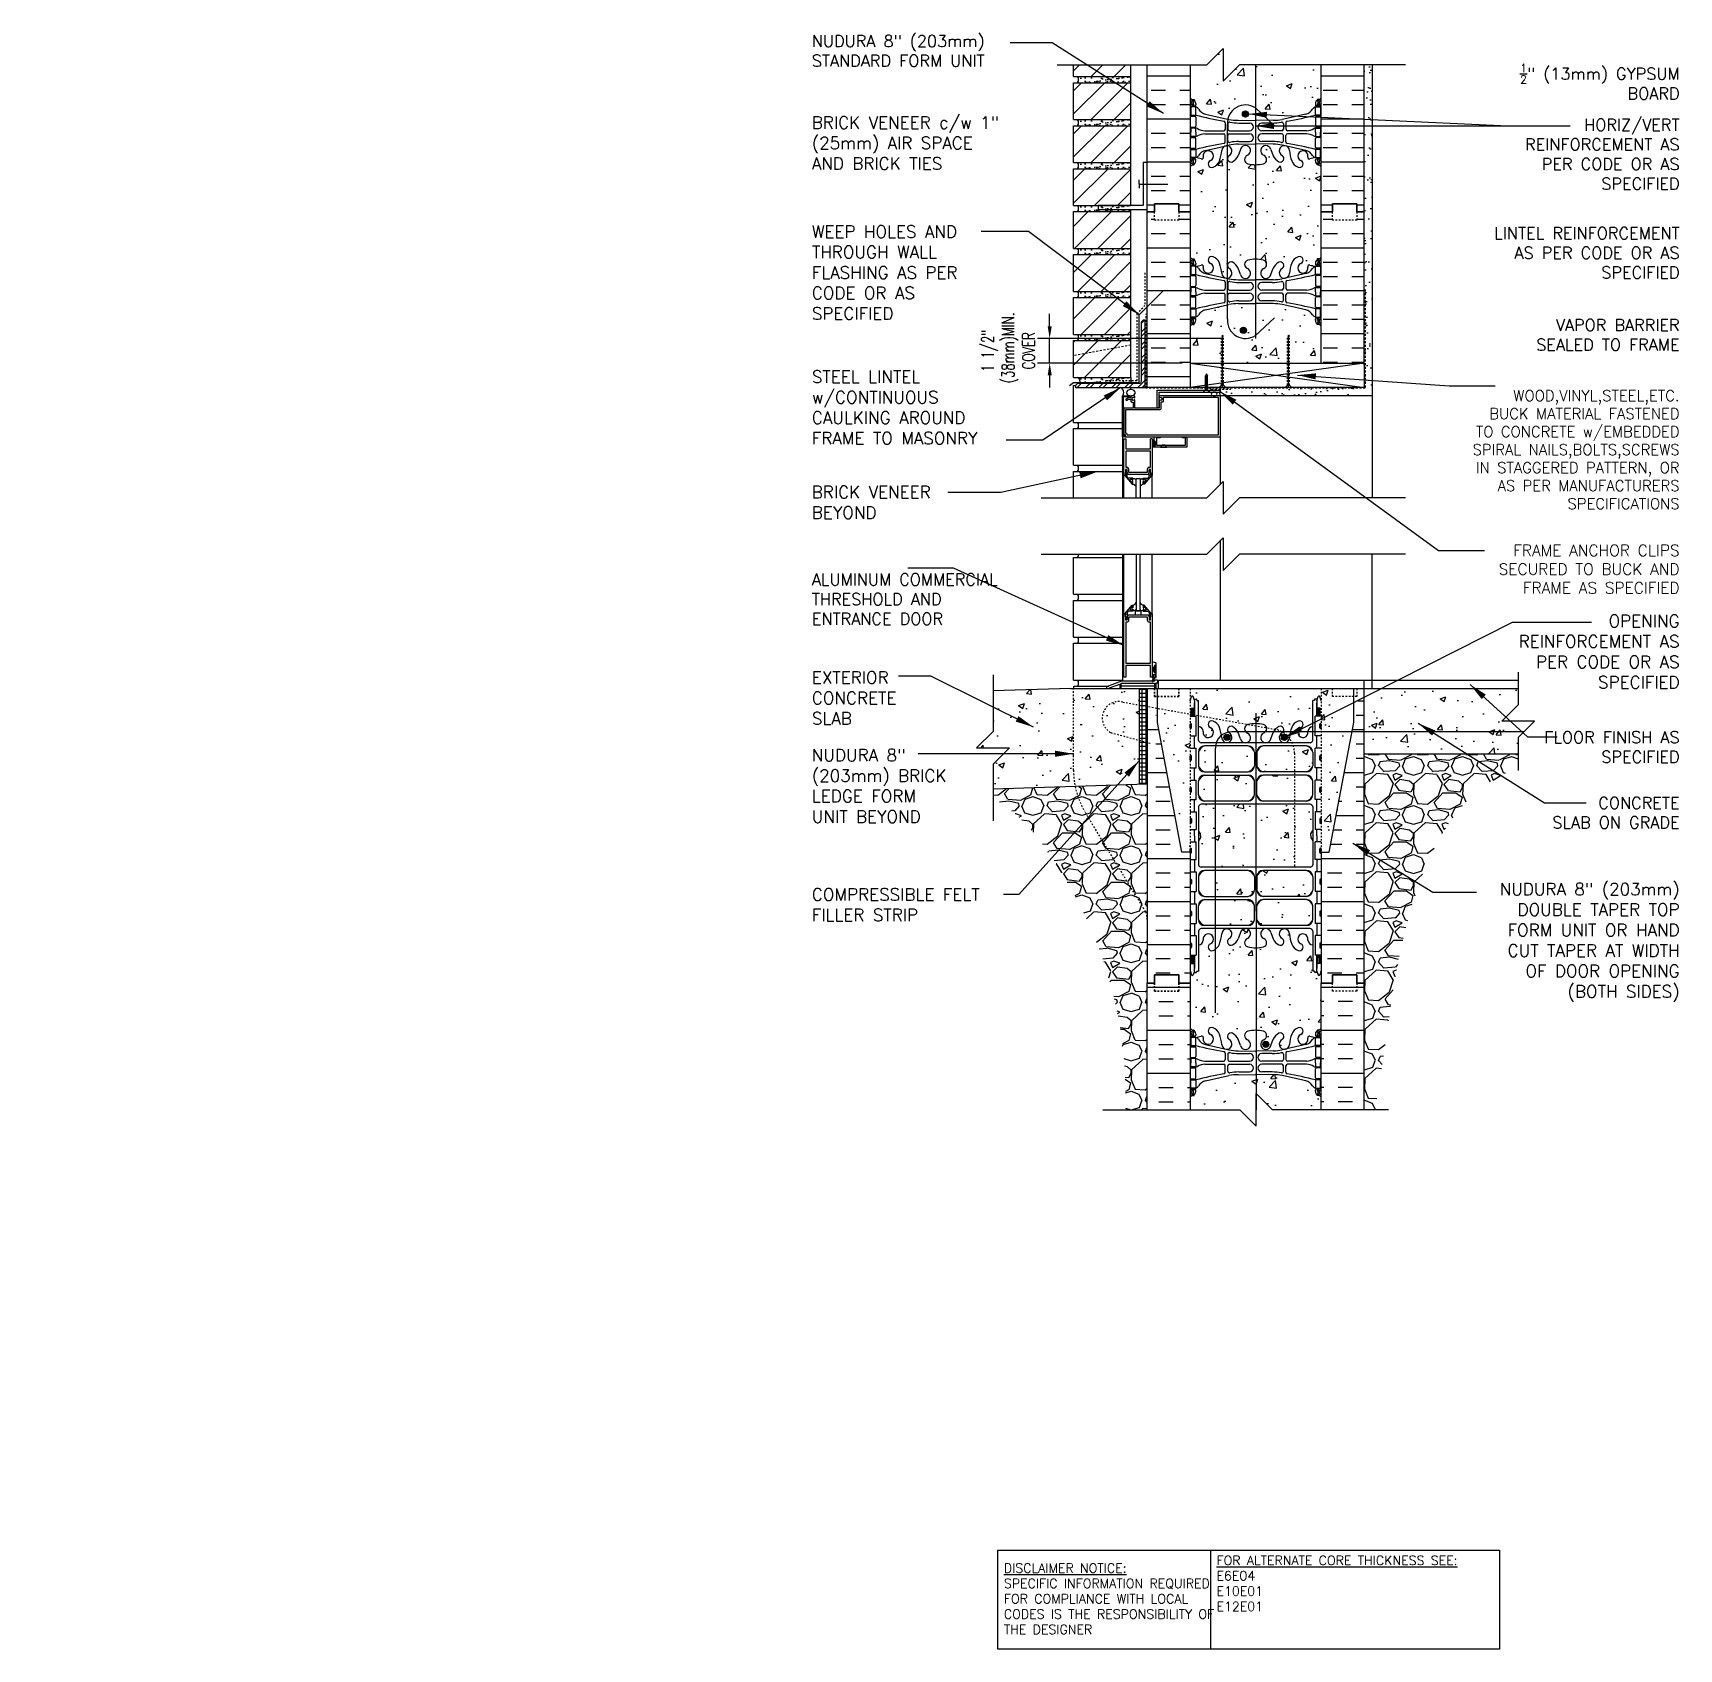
# Model space of a CAD drawing. Header units: inches. Extents: x 14 to 115, y 54 to 152.
import ezdxf

# ---------------------------------------------------------------- set-up
doc = ezdxf.new("R2010")
doc.units = ezdxf.units.IN
doc.header["$LTSCALE"] = 0.5
doc.header["$MEASUREMENT"] = 0
doc.linetypes.add('DASHED2', pattern=[0.375, 0.25, -0.125])
doc.linetypes.add('HIDDEN2', pattern=[0.1875, 0.125, -0.0625])
for name, color, linetype in [('HATCH', 12, 'Continuous'), ('Hidden2', 12, 'HIDDEN2'), ('LINE18', 9, 'Continuous'), ('line25', 2, 'Continuous'), ('LINE3', 3, 'Continuous'), ('LINE50', 5, 'Continuous'), ('LINE65', 3, 'Continuous'), ('LINE9', 9, 'Continuous'), ('TEXT', 4, 'Continuous'), ('Web_Edge', 9, 'Continuous')]:
    doc.layers.add(name, color=color, linetype=linetype)
doc.styles.add('DIM', font='romans.shx', dxfattribs={"width": 0.7})
doc.styles.add('ROMANS', font='romans.shx', dxfattribs={"height": 0.75})
doc.styles.get("Standard").update_dxf_attribs({"font": 'romans.shx', "height": 0.75})
doc.dimstyles.new('ext_12', dxfattribs={"dimscale": 12, "dimtxt": 0.09375, "dimasz": 0.09375, "dimexe": 0.09375, "dimexo": 0.0625, "dimgap": 0.0625, "dimtad": 1, "dimdec": 1, "dimzin": 2, "dimdsep": 46, "dimlunit": 4, "dimtxsty": 'DIM', "dimcen": 0.09, "dimdle": 0.09375, "dimclrt": 4, "dimadec": 0, "dimazin": 0, "dimtfac": 1, "dimtdec": 1, "dimtmove": 1, "dimatfit": 3, "dimfxl": 1, "dimfrac": 2, "dimtolj": 1, "dimtzin": 0, "dimarcsym": 0})
doc.dimstyles.new('ext_8', dxfattribs={"dimscale": 8, "dimtxt": 0.09375, "dimasz": 0.09375, "dimexe": 0.09375, "dimexo": 0.0625, "dimgap": 0.0625, "dimtad": 1, "dimdec": 6, "dimzin": 3, "dimdsep": 46, "dimlunit": 4, "dimtxsty": 'DIM', "dimcen": 0.09, "dimdle": 0.09375, "dimclrt": 4, "dimadec": 0, "dimazin": 0, "dimtfac": 1, "dimtdec": 6, "dimtmove": 2, "dimatfit": 3, "dimfxl": 1, "dimfrac": 2, "dimtolj": 1, "dimtzin": 0, "dimarcsym": 0})
pattern_1 = [(45, (-39.2849, -47.0652), (-0.707107, 0.707107), [])]
pattern_2 = [(0, (-2845.2304, -357.5647), (0, 2.625), []), (0, (-2845.2304, -356.6897), (0, 2.625), [0.875, -0.875]), (0, (-2845.2304, -355.8147), (0, 2.625), [0.875, -0.875])]

msp = doc.modelspace()

# ---------------------------------------------------------------- texts
at = {"layer": 'TEXT'}
for s, insert, char_height, width, attachment_point in [('NUDURA 8" (203mm) STANDARD FORM UNIT', (61.5084377, 151.1524776), 0.72, 12.990635656, 4), ('\\A1;{\\H0.7x;\\S1/2;}" (13mm) GYPSUM \\PBOARD', (114.5310603, 149.2756485), 0.72, 14.073682581, 6), ('HORIZ/VERT REINFORCEMENT AS PER CODE OR AS SPECIFIED', (114.5310603, 144.8362208), 0.72, 11.679221649, 6), ('LINTEL REINFORCEMENT AS PER CODE OR AS SPECIFIED', (114.5310603, 138.8116768), 0.72, 13.80515904, 6), ('VAPOR BARRIER SEALED TO FRAME', (114.5310603, 133.8006698), 0.72, 11.679221649, 6), ('{\\H0.9167x;WOOD,VINYL,STEEL,ETC. BUCK MATERIAL FASTENED TO CONCRETE w/EMBEDDED SPIRAL NAILS,BOLTS,SCREWS IN STAGGERED PATTERN, OR AS PER MANUFACTURERS SPECIFICATIONS}', (114.5310603, 126.7838269), 0.72, 14.073682581, 6), ('ALUMINUM COMMERCIAL\\PTHRESHOLD AND ENTRANCE DOOR', (61.5084377, 117.6516819), 0.72, 11.864783328, 4), ('FLOOR FINISH AS SPECIFIED', (114.5310603, 108.6162031), 0.72, 9.056436142, 6), ('CONCRETE \\PSLAB ON GRADE', (114.5310603, 104.6045184), 0.72, 9.056436142, 6), ('{\\LDISCLAIMER NOTICE:}\\PSPECIFIC INFORMATION REQUIRED FOR COMPLIANCE WITH LOCAL CODES IS THE RESPONSIBILITY OF THE DESIGNER', (73.2441559, 56.5749477), 0.5625, 14.00235015, 4), ('{\\LFOR ALTERNATE CORE THICKNESS SEE:\\P}E6E04\\PE10E01\\PE12E01', (86.2361234, 57.5149774), 0.5625, 23.332952103, 4)]:
    msp.add_mtext(s, dxfattribs=dict(at, insert=insert, char_height=char_height, width=width, attachment_point=attachment_point))
at = {"layer": 'TEXT', "char_height": 0.75, "style": 'ROMANS'}
for s, insert, width, attachment_point in [('BRICK VENEER c/w 1" (25mm) AIR SPACE AND BRICK TIES', (61.5084377, 145.5220896), 12.54927775, 4), ('WEEP HOLES AND THROUGH WALL FLASHING AS PER CODE OR AS SPECIFIED', (61.5084377, 137.6083564), 12.54927775, 4), ('STEEL LINTEL w/CONTINUOUS CAULKING AROUND FRAME TO MASONRY', (61.5084377, 129.3653507), 12.54927775, 4), ('BRICK VENEER BEYOND', (61.5084377, 123.5675731), 8.842827739, 4), ('{\\H0.9167x;FRAME ANCHOR CLIPS SECURED TO BUCK AND FRAME AS SPECIFIED}', (114.5310603, 120.9758883), 13.820396342, 3), ('OPENING REINFORCEMENT AS PER CODE OR AS SPECIFIED', (114.5310603, 116.6949469), 11.662038931, 3), ('EXTERIOR CONCRETE SLAB', (61.5084377, 111.6147313), 8.606429009, 4), ('NUDURA 8" (203mm) BRICK LEDGE FORM \\PUNIT BEYOND', (61.5084377, 106.2437521), 11.70292917, 4), ('COMPRESSIBLE FELT FILLER STRIP', (61.5084377, 98.9834613), 11.944665999, 4), ('NUDURA 8" (203mm) DOUBLE TAPER TOP FORM UNIT OR HAND CUT TAPER AT WIDTH OF DOOR OPENING (BOTH SIDES)', (114.5310603, 100.3095246), 13.134367542, 3)]:
    msp.add_mtext(s, dxfattribs=dict(at, insert=insert, width=width, attachment_point=attachment_point))

# ---------------------------------------------------------------- blocks, each defined once
blk = doc.blocks.new('*D12')
at = {"layer": 'Defpoints', "color": 0, "transparency": 16777216}
for p in [(76.04, 133.58), (87.01, 133.58), (84.63, 132.08)]:
    blk.add_point(p, dxfattribs=at)
at = {"layer": 'TEXT', "color": 0, "lineweight": -2, "transparency": 16777216}
for p, q in [((76.04, 134.33), (76.04, 135.08)), ((86.51, 133.58), (75.29, 133.58)), ((76.04, 132.08), (76.04, 133.58)), ((84.13, 132.08), (75.29, 132.08)), ((76.04, 131.33), (76.04, 130.58))]:
    blk.add_line(p, q, dxfattribs=at)
at = {"layer": 'TEXT', "color": 0, "transparency": 16777216}
for points in [[(75.92, 134.33), (76.17, 134.33), (76.04, 133.58)], [(75.92, 131.33), (76.17, 131.33), (76.04, 132.08)]]:
    blk.add_solid(points, dxfattribs=at)
at = {"layer": 'TEXT', "color": 4, "transparency": 16777216, "insert": (73.5, 132.83), "char_height": 0.75, "attachment_point": 5, "rotation": 90, "style": 'DIM'}
blk.add_mtext('\\A1;1 1/2" \\P (38mm)MIN. \\PCOVER', dxfattribs=at)

# ---------------------------------------------------------------- dimensions: what is measured, and where the dimension line sits
at = {"layer": 'TEXT'}
dim = msp.add_linear_dim(base=(76.0403069, 133.5799538), p1=(84.6265303, 132.0799538), p2=(87.0127278, 133.5799538), angle=90, text='<> \\P (38mm)MIN. \\PCOVER', dimstyle='ext_8', dxfattribs=at)
dim.commit()
dim.dimension.update_dxf_attribs({"geometry": '*D12', "text_midpoint": (73.501924, 132.8299538), "dimtype": 160})

# ---------------------------------------------------------------- hatches: boundary and pattern name
at = {"layer": 'HATCH'}
h = msp.add_hatch(dxfattribs=at)
h.set_pattern_fill('AR-CONC', color=256, scale=0.5)
edge = h.paths.add_edge_path()
edge.add_line((92.6265303, 150.2964856), (87.6380781, 150.2964856))
edge.add_line((87.6380781, 150.2964856), (86.6380781, 149.2964856))
edge.add_line((86.6380781, 149.2964856), (86.6380781, 151.2964856))
edge.add_line((86.6380781, 151.2964856), (85.6380781, 150.2964856))
edge.add_line((85.6380781, 150.2964856), (84.6265303, 150.2964856))
edge.add_line((84.6265303, 150.2964856), (84.6265303, 148.2753598))
edge.add_arc((84.9725333, 148.6363057), 0.5, 226.21088883, 246.421821518)
edge.add_line((84.7725333, 148.1780481), (84.8625333, 148.1780481))
edge.add_line((84.8625333, 148.1780481), (84.8625333, 148.136322))
edge.add_arc((84.7225333, 147.9291989), 0.25, 0.000000003, 55.944202262, ccw=False)
edge.add_line((84.9725333, 147.9291989), (84.9725333, 147.8616989))
edge.add_arc((84.9100333, 147.8616989), 0.0625, -90, 0.000000003, ccw=False)
edge.add_line((84.9100333, 147.7991989), (84.8625333, 147.7991989))
edge.add_line((84.8625333, 147.7991989), (84.8625333, 147.7291989))
edge.add_line((84.8625333, 147.7291989), (84.9675333, 147.7291989))
edge.add_arc((84.8451247, 147.386595), 0.3638149, 32.042422281, 70.338741274, ccw=False)
edge.add_arc((85.7682436, 147.9978251), 0.7434991, 214.228019501, 253.810711457)
edge.add_spline(control_points=[(85.5609474, 147.2838088), (86.9983974, 146.9633488)], knot_values=[0, 0, 1, 1], degree=1, periodic=0)
edge.add_arc((87.5547353, 149.8949537), 2.9839267, 259.25461643, 270.099465464)
edge.add_line((87.5599154, 146.9110314), (88.6265303, 146.8952789))
edge.add_line((88.6265303, 146.8952789), (89.6931453, 146.9110314))
edge.add_arc((89.6983254, 149.8949537), 2.9839267, 269.900534536, 280.74538357)
edge.add_spline(control_points=[(90.2546632, 146.9633488), (91.6921132, 147.2838088)], knot_values=[0, 0, 1, 1], degree=1, periodic=0)
edge.add_arc((91.4848171, 147.9978251), 0.7434991, 286.189288543, 325.771980499)
edge.add_arc((92.407936, 147.386595), 0.3638149, 109.661258726, 147.957577719, ccw=False)
edge.add_line((92.2855273, 147.7291989), (92.3905273, 147.7291989))
edge.add_line((92.3905273, 147.7291989), (92.3905273, 147.7991989))
edge.add_line((92.3905273, 147.7991989), (92.3430273, 147.7991989))
edge.add_arc((92.3430273, 147.8616989), 0.0625, 179.999999997, 270, ccw=False)
edge.add_line((92.2805273, 147.8616989), (92.2805273, 147.9291989))
edge.add_arc((92.5305273, 147.9291989), 0.25, 124.055797738, 179.999999997, ccw=False)
edge.add_line((92.3905273, 148.136322), (92.3905273, 148.1780481))
edge.add_line((92.3905273, 148.1780481), (92.4805273, 148.1780481))
edge.add_arc((92.2805273, 148.6363057), 0.5, 293.578178482, 313.78911117)
edge.add_line((92.6265303, 148.2753598), (92.6265303, 150.2964856))
h = msp.add_hatch(dxfattribs=at)
h.set_pattern_fill('ANSI31', color=256, scale=8, style=0)
h.set_pattern_definition([(45, (-39.2849, -41.8152), (-0.707107, 0.707107), [])])
h.paths.add_polyline_path([(81.0015303, 150.2916533), (77.5015303, 150.2916533), (77.5015303, 149.5799538), (81.0015303, 149.5799538)])
h = msp.add_hatch(dxfattribs=at)
h.set_pattern_fill('INSUL', color=256, scale=7, style=0)
h.paths.add_polyline_path([(84.6265303, 150.2916533), (82.0015303, 150.2916533), (82.0015303, 141.3097686), (82.4390303, 141.3097686), (82.4390303, 141.8097686), (83.9390303, 141.8097686), (83.9390303, 141.3097686), (84.3765303, 141.3097686), (84.6265303, 141.3097686)])
h.paths.add_polyline_path([(95.2515303, 150.2916533), (92.6265303, 150.2916533), (92.6265303, 143.7265324), (95.2515303, 143.7265324)])
h.paths.add_polyline_path([(95.2515303, 143.7265324), (92.6265303, 143.7265324), (92.6265303, 141.3097686), (92.8765303, 141.3097686), (93.3140303, 141.3097686), (93.3140303, 141.8097686), (94.8140303, 141.8097686), (94.8140303, 141.3097686), (95.2515303, 141.3097686)])
h = msp.add_hatch(dxfattribs=at)
h.set_pattern_fill('AR-SAND', color=256, scale=0.5, style=0)
h.set_pattern_definition([(37.5, (-2740.603, -355.478), (-0.03149668, 0.96341188), [0, -0.76, 0, -0.85, 0, -0.8125]), (7.5, (-2740.603, -355.478), (0.88488835, 1.41107303), [0, -0.41, 0, -0.685, 0, -0.2625]), (327.5, (-2741.218, -355.478), (1.55707093, 0.00282953), [0, -0.25, 0, -0.9, 0, -1.175]), (317.5, (-2741.218, -355.478), (1.5030633, 0.4388378), [0, -0.125, 0, -0.59, 0, -0.675])])
h.paths.add_polyline_path([(95.7515303, 137.3667209), (95.2515303, 137.3667209), (95.2515303, 132.0671368), (95.7515303, 132.0671368)])
h.paths.add_polyline_path([(95.2515303, 137.3667209), (95.7515303, 137.3667209), (95.7515303, 141.6040455), (95.2515303, 141.6040455), (95.2515303, 141.3097686)])
h.paths.add_polyline_path([(95.2515303, 141.6040455), (95.7515303, 141.6040455), (95.7515303, 150.3007109), (95.2515303, 150.3007109)])
h = msp.add_hatch(dxfattribs=at)
h.set_pattern_fill('ANSI31', color=256, scale=8, style=0)
h.set_pattern_definition([(45, (-39.2849, -44.4402), (-0.707107, 0.707107), [])])
h.paths.add_polyline_path([(81.0015303, 146.9549538), (81.0015303, 149.2049538), (77.5015303, 149.2049538), (77.5015303, 146.9549538)])
h = msp.add_hatch(dxfattribs=at)
h.set_pattern_fill('AR-SAND', color=256, scale=0.25, style=0)
h.set_pattern_definition([(37.5, (-39.28486, -31.31516), (-0.01574834, 0.48170594), [0, -0.38, 0, -0.425, 0, -0.40625]), (7.5, (-39.28486, -31.31516), (0.4424442, 0.7055365), [0, -0.205, 0, -0.3425, 0, -0.13125]), (327.5, (-39.59236, -31.31516), (0.7785355, 0.0014148), [0, -0.125, 0, -0.45, 0, -0.5875]), (317.5, (-39.59236, -31.31516), (0.7515317, 0.2194189), [0, -0.0625, 0, -0.295, 0, -0.3375])])
h.paths.add_polyline_path([(81.0015303, 149.5799538), (77.7515303, 149.5799538, -0.3182332765), (77.7515303, 149.2049538), (81.0015303, 149.2049538)])
h = msp.add_hatch(dxfattribs=at)
h.set_pattern_fill('AR-SAND', color=256, scale=0.25, style=0)
h.set_pattern_definition([(37.5, (-39.28486, -33.94016), (-0.01574834, 0.48170594), [0, -0.38, 0, -0.425, 0, -0.40625]), (7.5, (-39.28486, -33.94016), (0.4424442, 0.7055365), [0, -0.205, 0, -0.3425, 0, -0.13125]), (327.5, (-39.59236, -33.94016), (0.7785355, 0.0014148), [0, -0.125, 0, -0.45, 0, -0.5875]), (317.5, (-39.59236, -33.94016), (0.7515317, 0.2194189), [0, -0.0625, 0, -0.295, 0, -0.3375])])
h.paths.add_polyline_path([(81.0015303, 146.9549538), (77.7515303, 146.9549538, -0.3182332765), (77.7515303, 146.5799538), (81.0015303, 146.5799538)])
h = msp.add_hatch(dxfattribs=at)
h.set_pattern_fill('ANSI31', color=256, scale=8, style=0)
h.set_pattern_definition(pattern_1)
h.paths.add_polyline_path([(81.0015303, 144.3299538), (81.0015303, 146.5799538), (77.5015303, 146.5799538), (77.5015303, 144.3299538)])
h = msp.add_hatch(dxfattribs=at)
h.set_pattern_fill('AR-CONC', color=256, scale=0.5)
h.paths.add_polyline_path([(92.1165339, 102.8856194), (91.9965339, 103.0856194), (91.9965339, 103.1979694), (91.9965339, 103.3103194), (92.1165339, 103.5103194), (92.1165339, 104.979129, 0.2681384485), (91.9553833, 105.1272525), (90.9992102, 105.1272525), (90.9992102, 101.2686862), (91.9553833, 101.2686862, 0.2681384485), (92.1165339, 101.4168097)])
h.paths.add_polyline_path([(92.1165339, 106.5305586, 0.2256517541), (91.7415339, 106.9055586), (90.9992102, 106.9055586), (90.9992102, 105.3147527), (91.7415339, 105.3147527, 0.2256517541), (92.1165339, 105.6897527)])
h.paths.add_polyline_path([(90.9992102, 106.9055586), (89.0777844, 106.9055586, 0.2256517541), (88.7027844, 106.5305586), (88.7027844, 105.6897527, 0.2256517541), (89.0777844, 105.3147527), (90.9992102, 105.3147527)])
h.paths.add_polyline_path([(90.9992102, 108.2367757, 0.0763578149), (90.9300528, 108.6869861), (89.0777844, 108.6869861, 0.2256517541), (88.7027844, 108.3119861), (88.7027844, 107.4711802, 0.2256517541), (89.0777844, 107.0961802), (90.9992102, 107.0961802)])
h.paths.add_polyline_path([(92.1165339, 108.3119861, 0.2256517541), (91.7415339, 108.6869861), (90.9300528, 108.6869861, -0.0763578149), (90.9992102, 108.2367757), (90.9992102, 107.0961802), (91.7415339, 107.0961802, 0.2256517541), (92.1165339, 107.4711802)])
h.paths.add_polyline_path([(88.1752844, 107.0961802), (85.5115349, 107.0961802, -0.4142135624), (85.1365349, 107.4711802), (85.1365349, 108.3119861, -0.4142135624), (85.5115349, 108.6869861), (88.1752844, 108.6869861, -0.4142135624), (88.5502844, 108.3119861), (88.5502844, 107.4711802, -0.4142135624)])
h.paths.add_polyline_path([(88.5502844, 106.5305586, 0.2256517541), (88.1752844, 106.9055586), (85.5115349, 106.9055586, 0.2256517541), (85.1365349, 106.5305586), (85.1365349, 105.6897527, 0.2256517541), (85.5115349, 105.3147527), (88.1752844, 105.3147527, 0.2256517541), (88.5502844, 105.6897527)])
h.paths.add_polyline_path([(94.6265303, 110.1265408), (94.6265303, 111.6979694), (93.3140303, 111.6979694), (93.3140303, 112.1979694), (92.6265303, 112.1979694), (92.6265303, 102.1979694), (93.1265303, 102.1979694)])
h.paths.add_polyline_path([(84.6265303, 110.6304164), (82.6265303, 110.9874859), (82.6265303, 110.1265408), (84.1265303, 102.1979694), (84.6265303, 102.1979694)])
h.paths.add_polyline_path([(88.152394, 109.9859064, -0.0050171913), (88.1864393, 109.9948487), (85.1365283, 110.539364), (85.1365294, 109.8677385, -0.3803970779), (85.4294993, 109.5726366, 2.0872314076), (85.8633988, 109.7974538, -1), (86.0268273, 110.2059769, -0.213449913), (86.4190531, 109.8167764, -0.0682259172), (86.5547509, 109.1889099, 1.7531709102), (87.0056885, 109.485518, -0.9407930193), (87.2092011, 109.8687812, -0.1730747606), (87.5551094, 109.5021242), (87.6977472, 109.1152794, 1.6124735372), (88.1292904, 109.4748676, -0.734872413)])
h.paths.add_polyline_path([(92.1165339, 111.4692363), (92.2165339, 111.4692363), (92.2165339, 111.4992363, -0.4142135624), (92.2665339, 111.5492363), (92.3926209, 111.5492363), (92.4415339, 111.6992363, -0.6), (92.5415339, 111.6992363), (92.6265303, 111.4385807), (92.6265303, 112.1979694), (84.6265303, 112.1979694), (84.6265303, 111.4385807), (84.7115267, 111.6992363, -0.6), (84.8115267, 111.6992363), (84.8604397, 111.5492363), (84.9865267, 111.5492363, -0.4142135624), (85.0365267, 111.4992363), (85.0365267, 111.4692363), (85.1365267, 111.4692363), (85.1365283, 110.539364), (88.1864393, 109.9948487, -0.0634362778), (88.6265344, 110.0479694, -0.0684752628), (89.1006749, 109.9859064, -0.2673217896), (89.2907196, 109.7976963), (89.7705417, 109.7120314, -0.0093954631), (89.8257782, 109.7007953, -0.0925572605), (90.0438678, 109.8687812, -0.8426932405), (90.2848993, 109.5145443, -0.0925667366), (90.6930778, 109.1448947, 0.0353884094), (90.6983179, 109.1889099, -0.0682259172), (90.8340157, 109.8167764, -0.213449913), (91.2262415, 110.2059769, -1), (91.3896701, 109.7974538, 2.0872314076), (91.8235695, 109.5726366, -0.3803920598), (92.1165339, 109.8677382)])
h.paths.add_polyline_path([(89.6979595, 109.5021242, -0.0792480006), (89.8257782, 109.7007953, 0.0093954631), (89.7705417, 109.7120314), (89.2907196, 109.7976963, -0.3907824281), (89.1237785, 109.4748676, 1.6124735372), (89.5553216, 109.1152794)])
h.paths.add_polyline_path([(90.2848993, 109.5145443, -0.0547187546), (90.2473803, 109.485518, 1.6174337873), (90.6930778, 109.1448947, 0.0925667366)])
h.paths.add_polyline_path([(81.5015303, 109.0366055), (79.7720117, 109.5000286, -0.8731750859), (80.5091991, 111.3655032), (81.5015303, 111.1883376), (81.5015303, 112.1979694), (79.5087292, 112.1979694), (77.5015303, 112.1979694), (77.5015303, 108.1275398), (77.5015303, 107.1979694, 0.0500646714), (77.6012885, 106.2041737), (81.5015303, 106.3324885)])
h.paths.add_polyline_path([(77.5015303, 112.1979694), (77.3140303, 112.1979694), (72.5808059, 112.0422501), (72.5796114, 109.5743454), (71.5796114, 108.5743454), (73.5796114, 108.5743454), (72.5799291, 107.5746631), (72.5799291, 106.0389751), (77.6012885, 106.2041737, -0.0500646714), (77.5015303, 107.1979694), (77.5015303, 108.1275398)])
h.paths.add_polyline_path([(81.5015303, 111.1883376), (80.5091991, 111.3655032, 0.8731750859), (79.7720117, 109.5000286), (81.5015303, 109.0366055)], flags=17)
h.paths.add_polyline_path([(105.6731316, 110.1917563), (103.6731316, 110.1917563), (104.6731316, 111.1917563), (104.6731316, 112.1979694), (95.2515303, 112.1979694), (95.2515303, 108.1973601), (104.6731316, 108.1979694), (104.6731316, 109.1917563)])
edge = h.paths.add_edge_path()
edge.add_line((90.5775752, 133.6669987), (90.6400752, 133.7865074))
edge.add_line((90.6400752, 133.7865074), (90.7025752, 133.6669987))
edge.add_line((90.7025752, 133.6669987), (90.7025752, 132.0799538))
edge.add_line((90.7025752, 132.0799538), (92.6265303, 132.0799538))
edge.add_line((92.6265303, 132.0799538), (92.6265303, 134.3441773))
edge.add_arc((92.2805273, 133.9832315), 0.5, 46.21088883, 66.421821518)
edge.add_line((92.4805273, 134.441489), (92.3905273, 134.441489))
edge.add_line((92.3905273, 134.441489), (92.3905273, 134.4832151))
edge.add_arc((92.5305273, 134.6903382), 0.25, 180.000000003, 235.944202262, ccw=False)
edge.add_line((92.2805273, 134.6903382), (92.2805273, 134.7578382))
edge.add_arc((92.3430273, 134.7578382), 0.0625, 90, 180.000000003, ccw=False)
edge.add_line((92.3430273, 134.8203382), (92.6265303, 134.8203382))
edge.add_line((92.6265303, 134.8203382), (92.6265303, 135.4603382))
edge.add_line((92.6265303, 135.4603382), (92.4805273, 135.4603382))
edge.add_line((92.4805273, 135.4603382), (92.4805273, 135.3903382))
edge.add_line((92.4805273, 135.3903382), (92.5855273, 135.3903382))
edge.add_line((92.5855273, 135.3903382), (92.5855273, 134.8903382))
edge.add_line((92.5855273, 134.8903382), (92.2855273, 134.8903382))
edge.add_arc((92.407936, 135.2329421), 0.3638149, 212.042422279, 250.338741274, ccw=False)
edge.add_arc((91.4848171, 134.6217121), 0.7434991, 34.228019501, 73.810711457)
edge.add_spline(control_points=[(91.6921132, 135.3357283), (90.2546632, 135.6561883)], knot_values=[0, 0, 1, 1], degree=1, periodic=0)
edge.add_arc((89.6983254, 132.7245835), 2.9839267, 79.25461643, 90.099465464)
edge.add_line((89.6931453, 135.7085057), (88.6265303, 135.7242582))
edge.add_line((88.6265303, 135.7242582), (87.5599154, 135.7085057))
edge.add_arc((87.5547353, 132.7245835), 2.9839267, 89.900534536, 100.74538357)
edge.add_spline(control_points=[(86.9983974, 135.6561883), (85.5609474, 135.3357283)], knot_values=[0, 0, 1, 1], degree=1, periodic=0)
edge.add_arc((85.7682436, 134.6217121), 0.7434991, 106.189288543, 145.7719805)
edge.add_arc((84.8451247, 135.2329421), 0.3638149, 289.661258726, 327.957577719, ccw=False)
edge.add_line((84.9675333, 134.8903382), (84.8625333, 134.8903382))
edge.add_line((84.8625333, 134.8903382), (84.8625333, 134.8203382))
edge.add_line((84.8625333, 134.8203382), (84.9100333, 134.8203382))
edge.add_arc((84.9100333, 134.7578382), 0.0625, -0.000000003, 90, ccw=False)
edge.add_line((84.9725333, 134.7578382), (84.9725333, 134.6903382))
edge.add_arc((84.7225333, 134.6903382), 0.25, 304.055797738, 359.999999997, ccw=False)
edge.add_line((84.8625333, 134.4832151), (84.8625333, 134.441489))
edge.add_line((84.8625333, 134.441489), (84.7725333, 134.441489))
edge.add_arc((84.9725333, 133.9832315), 0.5, 113.578178482, 133.78911117)
edge.add_line((84.6265303, 134.3441773), (84.6265303, 132.0799538))
edge.add_line((84.6265303, 132.0799538), (86.5370129, 132.0799538))
edge.add_line((86.5370129, 132.0799538), (86.5370129, 133.6669987))
edge.add_line((86.5370129, 133.6669987), (86.5995129, 133.7865074))
edge.add_line((86.5995129, 133.7865074), (86.6620129, 133.6669987))
edge.add_line((86.6620129, 133.6669987), (86.6620129, 132.0799538))
edge.add_line((86.6620129, 132.0799538), (90.5775752, 132.0799538))
edge.add_line((90.5775752, 132.0799538), (90.5775752, 133.6669987))
h.paths.add_polyline_path([(92.6265303, 141.3097686), (92.6265303, 144.083038, 0.0884161507), (92.4805273, 144.1803497), (92.3905273, 144.1803497), (92.3905273, 144.2220757, -0.2490694202), (92.2805273, 144.4291989), (92.2805273, 144.4966989, -0.4142135624), (92.3430273, 144.5591989), (92.3905273, 144.5591989), (92.3905273, 144.6291989), (92.2855273, 144.6291989, 0.0853478446), (91.9560678, 144.5536803, -0.6696014941), (91.8235654, 144.673962, 2.0872314076), (91.389666, 144.4491447, -1), (91.2262374, 144.0406217, -0.213449913), (90.8340116, 144.4298221, -0.0699232591), (90.6971447, 145.0736248, 1.7023944723), (90.2473762, 144.7610805, -0.9407930193), (90.0438637, 144.3778173, -0.1730747606), (89.6979554, 144.7444744), (89.5553175, 145.1313192, 1.6124735372), (89.1237744, 144.771731, -0.734872413), (89.1006707, 144.2606922, -0.0684752628), (88.6265303, 144.1986292, -0.0684752628), (88.1523899, 144.2606922, -0.734872413), (88.1292863, 144.771731, 1.6124735373), (87.6977431, 145.1313192), (87.5551053, 144.7444744, -0.1730747606), (87.2091969, 144.3778173, -0.9407930193), (87.0056844, 144.7610805, 1.7023944723), (86.5559159, 145.0736248, -0.0699232591), (86.419049, 144.4298221, -0.213449913), (86.0268232, 144.0406217, -1), (85.8633947, 144.4491447, 2.0872314076), (85.4294952, 144.673962, -0.6696014942), (85.2969928, 144.5536803, 0.0853478446), (84.9675333, 144.6291989), (84.8625333, 144.6291989), (84.8625333, 144.5591989), (84.9100333, 144.5591989, -0.4142135624), (84.9725333, 144.4966989), (84.9725333, 144.4291989, -0.2490694202), (84.8625333, 144.2220757), (84.8625333, 144.1803497), (84.7725333, 144.1803497, 0.0884161507), (84.6265303, 144.083038), (84.6265303, 141.3097686), (84.6265303, 138.5364992, 0.0884161507), (84.7725333, 138.4391875), (84.8625333, 138.4391875), (84.8625333, 138.3974614, -0.2490694202), (84.9725333, 138.1903382), (84.9725333, 138.1228382, -0.4142135624), (84.9100333, 138.0603382), (84.8625333, 138.0603382), (84.8625333, 137.9903382), (84.9675333, 137.9903382, 0.0853478446), (85.2969928, 138.0658568, -0.6696014941), (85.4294952, 137.9455751, 2.0872314075), (85.8633947, 138.1703924, -1), (86.0268232, 138.5789155, -0.213449913), (86.419049, 138.189715, -0.0699232591), (86.5559159, 137.5459123, 1.7023944723), (87.0056844, 137.8584566, -0.9407930193), (87.2091969, 138.2417198, -0.1730747606), (87.5551053, 137.8750628), (87.6977431, 137.4882179, 1.6124735372), (88.1292863, 137.8478061, -0.734872413), (88.1523899, 138.358845, -0.0684752628), (88.6265303, 138.4209079, -0.0684752628), (89.1006707, 138.358845, -0.734872413), (89.1237744, 137.8478061, 1.6124735372), (89.5553175, 137.4882179), (89.6979554, 137.8750628, -0.1730747606), (90.0438637, 138.2417198, -0.9407930193), (90.2473762, 137.8584566, 1.7023944724), (90.6971447, 137.5459123, -0.0699232591), (90.8340116, 138.189715, -0.213449913), (91.2262374, 138.5789155, -1), (91.389666, 138.1703924, 2.0872314076), (91.8235654, 137.9455751, -0.6696014941), (91.9560678, 138.0658568, 0.0853478446), (92.2855273, 137.9903382), (92.3905273, 137.9903382), (92.3905273, 138.0603382), (92.3430273, 138.0603382, -0.4142135624), (92.2805273, 138.1228382), (92.2805273, 138.1903382, -0.2490694202), (92.3905273, 138.3974614), (92.3905273, 138.4391875), (92.4805273, 138.4391875, 0.0884161507), (92.6265303, 138.5364992)])
h = msp.add_hatch(dxfattribs=at)
h.set_pattern_fill('ANSI31', color=256, scale=8, style=0)
h.set_pattern_definition(pattern_1)
h.paths.add_polyline_path([(77.5015303, 141.7049538), (81.0015303, 141.7049538), (81.0015303, 143.9549538), (77.5015303, 143.9549538)])
h = msp.add_hatch(dxfattribs=at)
h.set_pattern_fill('AR-SAND', color=256, scale=0.25, style=0)
h.set_pattern_definition([(37.5, (-39.28486, -36.56516), (-0.01574834, 0.48170594), [0, -0.38, 0, -0.425, 0, -0.40625]), (7.5, (-39.28486, -36.56516), (0.4424442, 0.7055365), [0, -0.205, 0, -0.3425, 0, -0.13125]), (327.5, (-39.59236, -36.56516), (0.7785355, 0.0014148), [0, -0.125, 0, -0.45, 0, -0.5875]), (317.5, (-39.59236, -36.56516), (0.7515317, 0.2194189), [0, -0.0625, 0, -0.295, 0, -0.3375])])
h.paths.add_polyline_path([(81.0015303, 144.3299538), (77.7515303, 144.3299538, -0.3182332765), (77.7515303, 143.9549538), (81.0015303, 143.9549538)])
h = msp.add_hatch(dxfattribs=at)
h.set_pattern_fill('ANSI31', color=256, scale=8, style=0)
h.set_pattern_definition(pattern_1)
h.paths.add_polyline_path([(81.0015303, 139.0799538), (81.0015303, 141.3299538), (77.5015303, 141.3299538), (77.5015303, 139.0799538)])
h = msp.add_hatch(dxfattribs=at)
h.set_pattern_fill('AR-SAND', color=256, scale=0.25, style=0)
h.set_pattern_definition([(37.5, (-39.28486, -39.19016), (-0.01574834, 0.48170594), [0, -0.38, 0, -0.425, 0, -0.40625]), (7.5, (-39.28486, -39.19016), (0.4424442, 0.7055365), [0, -0.205, 0, -0.3425, 0, -0.13125]), (327.5, (-39.59236, -39.19016), (0.7785355, 0.0014148), [0, -0.125, 0, -0.45, 0, -0.5875]), (317.5, (-39.59236, -39.19016), (0.7515317, 0.2194189), [0, -0.0625, 0, -0.295, 0, -0.3375])])
h.paths.add_polyline_path([(81.0015303, 141.7049538), (77.7515303, 141.7049538, -0.3182332765), (77.7515303, 141.3299538), (81.0015303, 141.3299538)])
h = msp.add_hatch(dxfattribs=at)
h.set_pattern_fill('INSUL', color=256, scale=7, style=0)
h.paths.add_polyline_path([(84.6265303, 141.3097686), (84.3765303, 141.3097686), (83.9390303, 141.3097686), (83.9390303, 140.8097686), (82.4390303, 140.8097686), (82.4390303, 141.3097686), (82.0015303, 141.3097686), (82.0015303, 130.5799538), (84.6265303, 130.5799538)])
h.paths.add_polyline_path([(95.2515303, 140.0162054), (92.6265303, 140.0162054), (92.6265303, 132.0799538), (95.2515303, 132.0799538)])
h.paths.add_polyline_path([(95.2515303, 141.3097686), (94.8140303, 141.3097686), (94.8140303, 140.8097686), (93.3140303, 140.8097686), (93.3140303, 141.3097686), (92.8765303, 141.3097686), (92.6265303, 141.3097686), (92.6265303, 140.0162054), (95.2515303, 140.0162054)])
h = msp.add_hatch(dxfattribs=at)
h.set_pattern_fill('AR-SAND', color=256, scale=0.25, style=0)
h.set_pattern_definition([(37.5, (-39.28486, -41.81516), (-0.01574834, 0.48170594), [0, -0.38, 0, -0.425, 0, -0.40625]), (7.5, (-39.28486, -41.81516), (0.4424442, 0.7055365), [0, -0.205, 0, -0.3425, 0, -0.13125]), (327.5, (-39.59236, -41.81516), (0.7785355, 0.0014148), [0, -0.125, 0, -0.45, 0, -0.5875]), (317.5, (-39.59236, -41.81516), (0.7515317, 0.2194189), [0, -0.0625, 0, -0.295, 0, -0.3375])])
h.paths.add_polyline_path([(81.0015303, 139.0799538), (77.7515303, 139.0799538, -0.3182332765), (77.7515303, 138.7049538), (81.0015303, 138.7049538)])
h = msp.add_hatch(dxfattribs=at)
h.set_pattern_fill('ANSI31', color=256, scale=8, style=0)
h.set_pattern_definition(pattern_1)
h.paths.add_polyline_path([(81.0015303, 136.4549538), (81.0015303, 138.7049538), (77.5015303, 138.7049538), (77.5015303, 136.4549538)])
h = msp.add_hatch(dxfattribs=at)
h.set_pattern_fill('ANSI31', color=256, scale=8, style=0)
h.set_pattern_definition(pattern_1)
h.paths.add_polyline_path([(77.5015303, 133.8299538), (81.0015303, 133.8299538), (81.0015303, 136.0799538), (77.5015303, 136.0799538)])
h = msp.add_hatch(dxfattribs=at)
h.set_pattern_fill('AR-SAND', color=256, scale=0.25, style=0)
h.set_pattern_definition([(37.5, (-39.28486, -44.44016), (-0.01574834, 0.48170594), [0, -0.38, 0, -0.425, 0, -0.40625]), (7.5, (-39.28486, -44.44016), (0.4424442, 0.7055365), [0, -0.205, 0, -0.3425, 0, -0.13125]), (327.5, (-39.59236, -44.44016), (0.7785355, 0.0014148), [0, -0.125, 0, -0.45, 0, -0.5875]), (317.5, (-39.59236, -44.44016), (0.7515317, 0.2194189), [0, -0.0625, 0, -0.295, 0, -0.3375])])
h.paths.add_polyline_path([(81.0015303, 136.4549538), (77.7515303, 136.4549538, -0.3182332765), (77.7515303, 136.0799538), (81.0015303, 136.0799538)])
h = msp.add_hatch(dxfattribs=at)
h.set_pattern_fill('ANSI32', color=256, scale=1.5, style=0)
h.set_pattern_definition([(45, (167.236, -23.8536), (-0.3977476, 0.3977476), []), (45, (167.5012, -23.8536), (-0.3977476, 0.3977476), [])])
h.paths.add_polyline_path([(81.8765303, 130.5799538), (81.8765303, 134.7049538), (81.7515303, 134.7049538), (81.6265303, 134.5799538), (81.6265303, 130.9549538, -0.4142135624), (81.5015303, 130.8299538), (77.7515303, 130.8299538), (77.6265303, 130.7049538), (77.6265303, 130.5799538)])
h = msp.add_hatch(dxfattribs=at)
h.set_pattern_fill('AR-SAND', color=256, scale=0.25, style=0)
h.set_pattern_definition([(37.5, (-39.28486, -47.06516), (-0.01574834, 0.48170594), [0, -0.38, 0, -0.425, 0, -0.40625]), (7.5, (-39.28486, -47.06516), (0.4424442, 0.7055365), [0, -0.205, 0, -0.3425, 0, -0.13125]), (327.5, (-39.59236, -47.06516), (0.7785355, 0.0014148), [0, -0.125, 0, -0.45, 0, -0.5875]), (317.5, (-39.59236, -47.06516), (0.7515317, 0.2194189), [0, -0.0625, 0, -0.295, 0, -0.3375])])
h.paths.add_polyline_path([(81.0015303, 133.4549538), (81.0015303, 133.8299538), (77.7515303, 133.8299538, -0.3182332765), (77.7515303, 133.4549538)])
h = msp.add_hatch(dxfattribs=at)
h.set_pattern_fill('ANSI31', color=256, scale=8, style=0)
h.set_pattern_definition(pattern_1)
h.paths.add_polyline_path([(77.5015303, 132.5227969), (81.0015303, 133.1705883), (81.0015303, 133.4549538), (77.5015303, 133.4549538)])
h = msp.add_hatch(dxfattribs=at)
h.set_pattern_fill('ANSI31', color=256, scale=8, style=0)
h.set_pattern_definition(pattern_1)
h.paths.add_polyline_path([(77.5015303, 132.5227969), (77.5015303, 131.2049538), (81.0015303, 131.2049538), (81.0015303, 133.1705883)])
h = msp.add_hatch(dxfattribs=at)
h.set_pattern_fill('AR-SAND', color=256, scale=0.5, style=0)
h.set_pattern_definition([(37.5, (26.2982, -28.5586), (-0.0314967, 0.963412), [0, -0.76, 0, -0.85, 0, -0.8125]), (7.5, (26.2982, -28.5586), (0.884888, 1.411073), [0, -0.41, 0, -0.685, 0, -0.2625]), (327.5, (25.6832, -28.5586), (1.557071, 0.0028295), [0, -0.25, 0, -0.9, 0, -1.175]), (317.5, (25.6832, -28.5586), (1.503063, 0.438838), [0, -0.125, 0, -0.59, 0, -0.675])])
h.paths.add_polyline_path([(90.3351861, 130.5799538, 0.2143643556), (90.1978853, 130.3434717), (90.1978853, 130.0799538), (95.7515303, 130.0799538), (95.7515303, 132.0671368), (95.2515303, 132.0671368), (95.2515303, 130.5799538)])
h = msp.add_hatch(dxfattribs=at)
h.set_pattern_fill('AR-SAND', color=256, scale=0.25, style=0)
h.set_pattern_definition([(37.5, (-39.28486, -49.69016), (-0.01574834, 0.48170594), [0, -0.38, 0, -0.425, 0, -0.40625]), (7.5, (-39.28486, -49.69016), (0.4424442, 0.7055365), [0, -0.205, 0, -0.3425, 0, -0.13125]), (327.5, (-39.59236, -49.69016), (0.7785355, 0.0014148), [0, -0.125, 0, -0.45, 0, -0.5875]), (317.5, (-39.59236, -49.69016), (0.7515317, 0.2194189), [0, -0.0625, 0, -0.295, 0, -0.3375])])
h.paths.add_polyline_path([(81.0015303, 131.2049538), (77.7515303, 131.2049538, -0.3182332765), (77.7515303, 130.8299538), (81.0015303, 130.8299538)])
h = msp.add_hatch(dxfattribs=at)
h.set_pattern_fill('AR-SAND', color=256, scale=0.5, style=0)
h.paths.add_polyline_path([(90.0445225, 130.0799538), (90.0445225, 130.4346788), (86.4717222, 130.4346788, 0.3128014411), (86.4799747, 130.0799538)])
h = msp.add_hatch(dxfattribs=at)
h.set_pattern_fill('NET', color=256, scale=2, style=0)
h.set_pattern_definition([(0, (-39.56078, -45.5878), (0, 0.25), []), (90, (-39.56078, -45.5878), (-0.25, 2e-17), [])])
h.paths.add_polyline_path([(82.0015303, 108.9026309), (81.5015303, 109.0366055), (81.5015303, 106.3324885), (82.0015303, 106.3489381)])
h.paths.add_polyline_path([(82.0015303, 111.0990702), (81.5015303, 111.1883376), (81.5015303, 109.0366055), (82.0015303, 108.9026309)])
h.paths.add_polyline_path([(82.0015303, 112.1979694), (81.5015303, 112.1979694), (81.5015303, 111.1883376), (82.0015303, 111.0990702)])
h = msp.add_hatch(dxfattribs=at)
h.set_pattern_fill('INSUL', color=256, scale=7, style=0)
h.set_pattern_definition(pattern_2)
edge = h.paths.add_edge_path()
edge.add_line((84.6265303, 102.1979694), (84.1265303, 102.1979694))
edge.add_line((84.1265303, 102.1979694), (82.3765303, 111.4479694))
edge.add_line((82.3765303, 111.4479694), (82.3765303, 112.1979694))
edge.add_line((82.3765303, 112.1979694), (82.0015303, 112.1979694))
edge.add_line((82.0015303, 112.1979694), (82.0015303, 94.1979694))
edge.add_line((82.0015303, 94.1979694), (82.4390303, 94.1979694))
edge.add_line((82.4390303, 94.1979694), (82.4390303, 94.6979694))
edge.add_line((82.4390303, 94.6979694), (83.9390303, 94.6979694))
edge.add_line((83.9390303, 94.6979694), (83.9390303, 94.1979694))
edge.add_line((83.9390303, 94.1979694), (84.3765303, 94.1979694))
edge.add_line((84.6265303, 102.1979694), (84.6265303, 94.1979694))
h = msp.add_hatch(dxfattribs=at)
h.set_pattern_fill('INSUL', color=256, scale=7, style=0)
h.set_pattern_definition(pattern_2)
edge = h.paths.add_edge_path()
edge.add_line((92.6265303, 102.1979694), (93.1265303, 102.1979694))
edge.add_line((93.1265303, 102.1979694), (94.8765303, 111.4479694))
edge.add_line((94.8765303, 111.4479694), (94.8765303, 112.1979694))
edge.add_line((94.8765303, 112.1979694), (95.2515303, 112.1979694))
edge.add_line((95.2515303, 112.1979694), (95.2515303, 94.1979694))
edge.add_line((95.2515303, 94.1979694), (94.8140303, 94.1979694))
edge.add_line((94.8140303, 94.1979694), (94.8140303, 94.6979694))
edge.add_line((94.8140303, 94.6979694), (93.3140303, 94.6979694))
edge.add_line((93.3140303, 94.6979694), (93.3140303, 94.1979694))
edge.add_line((93.3140303, 94.1979694), (92.8765303, 94.1979694))
edge.add_line((92.6265303, 102.1979694), (92.6265303, 94.1979694))
h = msp.add_hatch(dxfattribs=at)
h.set_pattern_fill('GRAVEL', color=256, scale=3, style=0)
h.set_pattern_definition([(228.0128, (97.41153, 89.45283), (-23.9999947, -27.000004), [0.40361, -39.95726]), (184.9697, (97.14153, 89.15283), (36.00000315, 2.9999739), [0.6926, -68.56777]), (132.5104, (96.45153, 89.09283), (29.9999722, -33.000026), [0.48836, -48.3481]), (267.2737, (95.28153, 88.34283), (2.99998805, 60.0000009), [0.63071, -62.44067]), (292.8337, (95.25153, 87.71283), (-15.0000297, 35.9999892), [0.61847, -61.22812]), (357.2737, (95.49153, 87.14283), (-60.0000009, 2.99998805), [0.63071, -62.44067]), (37.6942, (96.12153, 87.11283), (-39.00002204, -29.9999712), [0.83409, -82.57455]), (72.2553, (96.78153, 87.62283), (21.0000323, 65.9999887), [0.78746, -77.95896]), (121.4296, (97.02153, 88.37283), (-24.0000247, 38.9999851), [0.63285, -62.65222]), (175.2364, (96.69153, 88.91283), (33.0000028, -2.9999746), [0.7225, -35.40229]), (222.3974, (95.97153, 88.97283), (-36.00002205, -32.99997625), [0.934344, -92.500125]), (138.8141, (98.25153, 88.31283), (-21.000009, 17.999992), [0.3189, -31.57153]), (171.4692, (98.01153, 88.52283), (38.9999949, -6.0000237), [0.60671, -60.06453]), (225, (97.4115, 88.6128), (-3e-16, -3), [0.42426, -3.81838]), (203.1986, (97.20153, 88.97283), (14.999999, 6.000004), [0.22847, -22.61885]), (291.8014, (96.99153, 88.88283), (-3, 9.000001), [0.3231, -15.83239]), (30.9638, (97.11153, 88.58283), (8.999994, 6.000007), [0.52479, -16.96807]), (161.565, (97.5615, 88.8528), (6, -2.999995), [0.37947, -9.10736]), (16.3895, (95.25153, 88.88283), (30.0000066, 8.9999781), [0.5316, -52.62853]), (70.3462, (95.76153, 89.03283), (-11.9999857, -33.0000064), [0.44598, -44.15222]), (293.1986, (97.56153, 89.45283), (-6.000004, 14.999999), [0.45694, -22.39037]), (343.6105, (97.74153, 89.03283), (-30.0000066, 8.9999781), [0.5316, -52.62853]), (339.444, (95.25153, 87.02283), (-15.0000055, 5.999988), [0.51264, -25.11937]), (294.7751, (95.73153, 86.84283), (-14.9999766, 33.0000103), [0.42953, -42.52393]), (66.8014, (97.59153, 86.45283), (6.000004, 14.999999), [0.45694, -22.39037]), (17.354, (97.77153, 86.87283), (-39.000006, -11.9999835), [0.50289, -49.78627]), (69.444, (96.12153, 86.45283), (-5.999988, -15.0000055), [0.25632, -25.3757]), (101.31, (97.41153, 86.45283), (-2.999993, 12.000002), [0.15297, -15.14409]), (165.9638, (97.3815, 86.6028), (9.000002, -2.999994), [0.61847, -11.75085]), (186.009, (96.78153, 86.75283), (29.9999993, 2.999998), [0.57315, -56.74177]), (303.69, (97.1115, 88.3128), (-3.000004, 6), [0.43267, -10.384]), (353.1572, (97.35153, 87.95283), (50.9999981, -6.000024), [0.75538, -74.78269]), (60.9454, (98.10153, 87.86283), (-12, -21.000001), [0.30887, -30.57802]), (90, (98.2515, 88.1328), (-3, 3), [0.18, -2.82]), (120.2564, (96.72153, 86.84283), (11.9999847, -21.0000074), [0.41677, -41.26056]), (48.0128, (96.51153, 87.20283), (23.9999947, 27.000004), [0.80722, -39.55366]), (0, (97.0515, 87.8028), (3, 3), [0.78, -2.22]), (325.3048, (97.83153, 87.80283), (-29.9999828, 21.0000258), [0.47434, -46.95982]), (254.0546, (98.22153, 87.53283), (-3, -12), [0.4368, -21.40352]), (207.646, (98.10153, 87.11283), (-56.9999874, -30.00002314), [0.711195, -70.40842]), (175.4261, (97.47153, 86.78283), (-39.0000017, 2.9999844), [0.7524, -74.48722])])
edge = h.paths.add_edge_path()
edge.add_line((95.2515303, 108.1973601), (95.2515303, 94.1979694))
edge.add_line((95.2515303, 94.1979694), (95.2515303, 86.4528345))
edge.add_line((95.2515303, 86.4528345), (95.9256124, 86.4528345))
edge.add_spline(control_points=[(95.9256124, 86.4528345), (96.0338787, 87.0981711), (96.7951031, 91.7032139), (97.4037985, 98.6262522), (100.989784, 105.5249037), (103.8782258, 107.0253353), (104.6731316, 107.4382575)], knot_values=[0, 0, 0, 0, 1.9620139328, 13.9997916935, 21.004381024, 23.6639904352, 23.6639904352, 23.6639904352, 23.6639904352], degree=3, periodic=0)
edge.add_line((104.6731316, 107.4382575), (104.6731316, 108.1979694))
edge.add_line((104.6731316, 108.1979694), (95.2515303, 108.1973601))
h = msp.add_hatch(dxfattribs=at)
h.set_pattern_fill('GRAVEL', color=256, scale=3, style=0)
h.set_pattern_definition([(228.01279, (2.16, 3), (-24, -27), [0.40361, -39.957264]), (184.96974, (1.89, 2.7), (36, 3), [0.692604, -68.567774]), (132.51045, (1.2, 2.64), (30, -33), [0.488364, -48.3481]), (267.27369, (0.03, 1.89), (3, 60), [0.630714, -62.440674]), (292.83365, (0, 1.26), (-15, 36), [0.618465, -61.22812]), (357.27369, (0.24, 0.69), (-60, 3), [0.630714, -62.440674]), (37.69424, (0.87, 0.66), (-39, -30), [0.834087, -82.574546]), (72.25533, (1.53, 1.17), (21, 66), [0.787464, -77.958964]), (121.42957, (1.77, 1.92), (-24, 39), [0.63285, -62.65222]), (175.23636, (1.44, 2.46), (33, -3), [0.722496, -35.40229]), (222.39744, (0.72, 2.52), (-36, -33), [0.934344, -92.500125]), (138.81407, (3, 1.86), (-21, 18), [0.318903, -31.571534]), (171.46923, (2.76, 2.07), (39, -6), [0.60671, -60.064534]), (225, (2.16, 2.16), (-3e-16, -3), [0.42426, -3.81838]), (203.1986, (1.95, 2.52), (15, 6), [0.228474, -22.618845]), (291.8014, (1.74, 2.43), (-3, 9), [0.32311, -15.832385]), (30.96376, (1.86, 2.13), (9, 6), [0.52479, -16.96807]), (161.56505, (2.31, 2.4), (6, -3), [0.37947, -9.10736]), (16.38954, (0, 2.43), (30, 9), [0.5316, -52.628535]), (70.34618, (0.51, 2.58), (-12, -33), [0.445983, -44.152223]), (293.1986, (2.31, 3), (-6, 15), [0.456945, -22.390374]), (343.61046, (2.49, 2.58), (-30, 9), [0.5316, -52.628535]), (339.44395, (0, 0.57), (-15, 6), [0.51264, -25.11937]), (294.77514, (0.48, 0.39), (-15, 33), [0.429534, -42.52393]), (66.8014, (2.34, 0), (6, 15), [0.456945, -22.390374]), (17.35402, (2.52, 0.42), (-39, -12), [0.502893, -49.78627]), (69.44395, (0.87, 0), (-6, -15), [0.25632, -25.37569]), (101.30993, (2.16, 0), (-3, 12), [0.15297, -15.14409]), (165.96376, (2.13, 0.15), (9, -3), [0.618465, -11.75085]), (186.009, (1.53, 0.3), (30, 3), [0.57315, -56.74177]), (303.6901, (1.86, 1.86), (-3, 6), [0.432666, -10.38399]), (353.15723, (2.1, 1.5), (51, -6), [0.75538, -74.78269]), (60.9454, (2.85, 1.41), (-12, -21), [0.30887, -30.57802]), (90, (3, 1.68), (-3, 3), [0.18, -2.82]), (120.25644, (1.47, 0.39), (12, -21), [0.41677, -41.26056]), (48.01279, (1.26, 0.75), (24, 27), [0.807216, -39.553656]), (0, (1.8, 1.35), (3, 3), [0.78, -2.22]), (325.30485, (2.58, 1.35), (30, -21), [0.47434, -46.959823]), (254.0546, (2.97, 1.08), (-3, -12), [0.436806, -21.403524]), (207.64598, (2.85, 0.66), (-57, -30), [0.711195, -70.408423]), (175.42608, (2.22, 0.33), (-39, 3), [0.752397, -74.48722])])
edge = h.paths.add_edge_path()
edge.add_spline(control_points=[(72.5799291, 105.5284542), (72.8962815, 105.3193341), (74.4213179, 104.3112313), (77.0704482, 100.8401119), (79.8325226, 95.1554654), (80.7014513, 89.8089294), (80.6736367, 86.9350179), (80.66897, 86.4528345)], knot_values=[0, 0, 0, 0, 1.1351273369, 5.4720953254, 12.8082697877, 19.9855628155, 21.4325382844, 21.4325382844, 21.4325382844, 21.4325382844], degree=3, periodic=0)
edge.add_line((80.66897, 86.4528345), (82.0015303, 86.4528345))
edge.add_line((82.0015303, 86.4528345), (82.0015303, 98.0729694))
edge.add_line((82.0015303, 98.0729694), (82.0015303, 98.1114973))
edge.add_line((82.0015303, 98.1114973), (82.0015303, 106.3489381))
edge.add_line((82.0015303, 106.3489381), (77.6012885, 106.2041737))
edge.add_line((77.6012885, 106.2041737), (72.5799291, 106.0389751))
edge.add_line((72.5799291, 106.0389751), (72.5799291, 105.5284542))
h = msp.add_hatch(dxfattribs=at)
h.set_pattern_fill('AR-CONC', color=256, scale=0.5)
edge = h.paths.add_edge_path()
edge.add_line((92.3905273, 87.7785391), (92.2855273, 87.7785391))
edge.add_arc((92.407936, 88.1211429), 0.3638149, 214.977513748, 250.338741274, ccw=False)
edge.add_arc((91.4848171, 87.5099129), 0.7434991, 32.791916528, 73.810711457)
edge.add_spline(control_points=[(91.6921132, 88.2239291), (90.2546632, 88.5443891)], knot_values=[0, 0, 1, 1], degree=1, periodic=0)
edge.add_arc((89.6983254, 85.6127843), 2.9839267, 79.25461643, 90.099465464)
edge.add_line((89.6931453, 88.5967065), (88.6265303, 88.612459))
edge.add_line((88.6265303, 88.612459), (87.5599154, 88.5967065))
edge.add_arc((87.5547353, 85.6127843), 2.9839267, 89.900534536, 100.74538357)
edge.add_spline(control_points=[(86.9983974, 88.5443891), (85.5609474, 88.2239291)], knot_values=[0, 0, 1, 1], degree=1, periodic=0)
edge.add_arc((85.7682436, 87.5099129), 0.7434991, 106.189288543, 147.208083472)
edge.add_arc((84.8451247, 88.1211429), 0.3638149, 289.661258726, 325.022486252, ccw=False)
edge.add_line((84.9675333, 87.7785391), (84.8625333, 87.7785391))
edge.add_line((84.8625333, 87.7785391), (84.8625333, 87.7085391))
edge.add_line((84.8625333, 87.7085391), (84.9100333, 87.7085391))
edge.add_arc((84.9100333, 87.6460391), 0.0625, -0.000000003, 90, ccw=False)
edge.add_line((84.9725333, 87.6460391), (84.9725333, 87.5785391))
edge.add_arc((84.7225333, 87.5785391), 0.25, 304.055797738, 359.999999997, ccw=False)
edge.add_line((84.8625333, 87.3714159), (84.8625333, 87.3296898))
edge.add_line((84.8625333, 87.3296898), (84.7725333, 87.3296898))
edge.add_arc((84.9725333, 86.8714323), 0.5, 113.578178482, 133.78911117)
edge.add_line((84.6265303, 87.2323781), (84.6265303, 86.4507634))
edge.add_line((84.6265303, 86.4507634), (87.6552519, 86.4507634))
edge.add_line((87.6552519, 86.4507634), (88.6552519, 85.4507634))
edge.add_line((88.6552519, 85.4507634), (88.6552519, 87.4507634))
edge.add_line((88.6552519, 87.4507634), (89.6552519, 86.4507634))
edge.add_line((89.6552519, 86.4507634), (92.6265303, 86.4516306))
edge.add_line((92.6265303, 86.4516306), (92.6265303, 87.2323781))
edge.add_arc((92.2805273, 86.8714323), 0.5, 46.21088883, 66.421821518)
edge.add_line((92.4805273, 87.3296898), (92.3905273, 87.3296898))
edge.add_line((92.3905273, 87.3296898), (92.3905273, 87.3714159))
edge.add_arc((92.5305273, 87.5785391), 0.25, 180.000000003, 235.944202262, ccw=False)
edge.add_line((92.2805273, 87.5785391), (92.2805273, 87.6460391))
edge.add_arc((92.3430273, 87.6460391), 0.0625, 90, 180.000000003, ccw=False)
edge.add_line((92.3430273, 87.7085391), (92.3905273, 87.7085391))
edge.add_line((92.3905273, 87.7085391), (92.3905273, 87.7785391))
h.paths.add_polyline_path([(92.6265303, 94.1979694), (92.6265303, 94.9573581), (92.5415339, 94.6967025, -0.6), (92.4415339, 94.6967025), (92.3926209, 94.8467025), (92.2665339, 94.8467025, -0.4142135624), (92.2165339, 94.8967025), (92.2165339, 94.9267025), (92.1165339, 94.9267025), (92.1165339, 96.5282005, -0.3803920598), (91.8235695, 96.8233022, 2.0872314076), (91.3896701, 96.5984849, -1), (91.2262415, 96.1899618, -0.213449913), (90.8340157, 96.5791623, -0.0682259172), (90.6983179, 97.2070288, 1.7531709102), (90.2473803, 96.9104207, -0.9407930193), (90.0438678, 96.5271575, -0.1730747606), (89.6979595, 96.8938145), (89.5553216, 97.2806594, 1.6124735372), (89.1237785, 96.9210712, -0.734872413), (89.1006749, 96.4100323, -0.0684752628), (88.6265344, 96.3479694, -0.0684752628), (88.152394, 96.4100323, -0.734872413), (88.1292904, 96.9210712, 1.6124735372), (87.6977472, 97.2806594), (87.5551094, 96.8938145, -0.1730747606), (87.2092011, 96.5271575, -0.9407930193), (87.0056885, 96.9104207, 1.7531709102), (86.5547509, 97.2070288, -0.0682259172), (86.4190531, 96.5791623, -0.213449913), (86.0268273, 96.1899618, -1), (85.8633988, 96.5984849, 2.0872314076), (85.4294993, 96.8233022, -0.3803970205), (85.1365295, 96.5282002), (85.1365267, 94.9267025), (85.0365267, 94.9267025), (85.0365267, 94.8967025, -0.4142135624), (84.9865267, 94.8467025), (84.8604397, 94.8467025), (84.8115267, 94.6967025, -0.6), (84.7115267, 94.6967025), (84.6265303, 94.9573581), (84.6265303, 94.1979694), (84.6265303, 91.4247, 0.0884161507), (84.7725333, 91.3273883), (84.8625333, 91.3273883), (84.8625333, 91.2856622, -0.2490694202), (84.9725333, 91.0785391), (84.9725333, 91.0110391, -0.4142135624), (84.9100333, 90.9485391), (84.8625333, 90.9485391), (84.8625333, 90.8785391), (84.9675333, 90.8785391, 0.0853478446), (85.2969928, 90.9540576, -0.6696014941), (85.4294952, 90.8337759, 2.0872314076), (85.8633947, 91.0585932, -1), (86.0268232, 91.4671163, -0.213449913), (86.419049, 91.0779158, -0.0682259172), (86.5547468, 90.4500493, 1.7531709102), (87.0056844, 90.7466574, -0.9407930193), (87.2091969, 91.1299206, -0.1730747606), (87.5551053, 90.7632636), (87.6977431, 90.3764187, 1.6124735372), (88.1292863, 90.7360069, -0.734872413), (88.1523899, 91.2470458, -0.0684752628), (88.6265303, 91.3091087, -0.0684752628), (89.1006707, 91.2470458, -0.734872413), (89.1237744, 90.7360069, 1.6124735372), (89.5553175, 90.3764187), (89.6979554, 90.7632636, -0.1730747606), (90.0438637, 91.1299206, -0.9407930193), (90.2473762, 90.7466574, 1.7531709102), (90.6983138, 90.4500493, -0.0682259172), (90.8340116, 91.0779158, -0.213449913), (91.2262374, 91.4671163, -1), (91.389666, 91.0585932, 2.0872314076), (91.8235654, 90.8337759, -0.6696014941), (91.9560678, 90.9540576, 0.0853478446), (92.2855273, 90.8785391), (92.3905273, 90.8785391), (92.3905273, 90.9485391), (92.3430273, 90.9485391, -0.4142135624), (92.2805273, 91.0110391), (92.2805273, 91.0785391, -0.2490694202), (92.3905273, 91.2856622), (92.3905273, 91.3273883), (92.4805273, 91.3273883, 0.0884161507), (92.6265303, 91.4247)])
h.paths.add_polyline_path([(88.5502844, 98.9247585, 0.2256517541), (88.1752844, 99.2997585), (85.5115349, 99.2997585, 0.2256517541), (85.1365349, 98.9247585), (85.1365349, 98.0839526, 0.2256517541), (85.5115349, 97.7089526), (88.1752844, 97.7089526, 0.2256517541), (88.5502844, 98.0839526)])
h.paths.add_polyline_path([(88.5502844, 99.8653801), (88.5502844, 100.706186, 0.2256517541), (88.1752844, 101.081186), (85.5115349, 101.081186, 0.2256517541), (85.1365349, 100.706186), (85.1365349, 99.8653801, 0.2256517541), (85.5115349, 99.4903801), (88.1752844, 99.4903801, 0.2256517541)])
h.paths.add_polyline_path([(92.1165339, 99.8653801), (92.1165339, 100.706186, 0.2256517541), (91.7415339, 101.081186), (89.0777844, 101.081186, 0.2256517541), (88.7027844, 100.706186), (88.7027844, 99.8653801, 0.2256517541), (89.0777844, 99.4903801), (91.7415339, 99.4903801, 0.2256517541)])
h.paths.add_polyline_path([(92.1165339, 98.9247585, 0.2256517541), (91.7415339, 99.2997585), (89.0777844, 99.2997585, 0.2256517541), (88.7027844, 98.9247585), (88.7027844, 98.0839526, 0.2256517541), (89.0777844, 97.7089526), (91.7415339, 97.7089526, 0.2256517541), (92.1165339, 98.0839526)])
h.paths.add_polyline_path([(90.9992102, 105.1272525), (85.2976856, 105.1272525, 0.2681558505), (85.1365307, 104.9791155), (85.1365307, 103.5103127), (85.2565267, 103.3103194), (85.2565267, 103.1979694), (85.2565267, 103.0856194), (85.1365307, 102.885626), (85.1365307, 101.4168233, 0.2681558505), (85.2976856, 101.2686862), (90.9992102, 101.2686862)])
h = msp.add_hatch(dxfattribs=at)
h.set_pattern_fill('AR-CONC', color=256, scale=0.5, style=0)
h.paths.add_polyline_path([(15.6161015, 104.0090731), (15.6161015, 104.032587, 0.4142135624), (15.1161015, 104.532587), (14.5411015, 104.532587, 0.4142135624), (13.9161015, 103.907587), (13.9161015, 103.3808592, 0.5492359521), (14.4502278, 103.0412951, -0.0001269662), (14.4500553, 103.0412143), (15.3280399, 103.4521111, 0.2910966583), (15.6161015, 103.904971)])
h = msp.add_hatch(dxfattribs=at)
h.set_pattern_fill('INSUL', color=256, scale=7, style=0)
h.set_pattern_definition([(0, (-2841.535, -320.8115), (0, 2.625), []), (0, (-2841.535, -319.9365), (0, 2.625), [0.875, -0.875]), (0, (-2841.535, -319.0615), (0, 2.625), [0.875, -0.875])])
h.paths.add_polyline_path([(82.0015303, 86.4528345), (84.6265303, 86.4528345), (84.6265303, 94.1979694), (83.9390303, 94.1979694), (83.9390303, 94.6979694), (82.4390303, 94.6979694), (82.4390303, 94.1979694), (82.0015303, 94.1979694)])
h = msp.add_hatch(dxfattribs=at)
h.set_pattern_fill('INSUL', color=256, scale=7, style=0)
h.set_pattern_definition([(180, (3018.788, -320.8115), (0, 2.625), []), (180, (3018.788, -319.9365), (0, 2.625), [0.875, -0.875]), (180, (3018.788, -319.0615), (0, 2.625), [0.875, -0.875])])
h.paths.add_polyline_path([(92.6265303, 86.4528345), (95.2515303, 86.4528345), (95.2515303, 94.1979694), (94.8140303, 94.1979694), (94.8140303, 94.6979694), (93.3140303, 94.6979694), (93.3140303, 94.1979694), (92.6265303, 94.1979694)])
at = {"layer": 'LINE3'}
for points in [[(87.055425, 109.2038744, 1), (86.680425, 109.2038744, 1)], [(86.680425, 109.2038744, 1), (87.055425, 109.2038744, 1)], [(90.5726439, 109.2038744, 1), (90.1976439, 109.2038744, 1)], [(90.1976439, 109.2038744, 1), (90.5726439, 109.2038744, 1)], [(89.4378403, 90.4491569, 1), (89.0628403, 90.4491569, 1)], [(89.0628403, 90.4491569, 1), (89.4378403, 90.4491569, 1)]]:
    msp.add_hatch(color=256, dxfattribs=at).paths.add_polyline_path(points)
at = {"layer": 'LINE65'}
for points in [[(88.1902203, 147.2998167, 1), (87.8152203, 147.2998167, 1)], [(88.0721217, 134.087813, 1), (87.6971217, 134.087813, 1)]]:
    msp.add_hatch(color=256, dxfattribs=at).paths.add_polyline_path(points)

# ---------------------------------------------------------------- linework, layer by layer
at = {"layer": 'HATCH'}
for p, q in [((92.6043285, 141.7707987), (92.6043285, 141.7707987)), ((86.5995129, 130.5799538), (86.5995129, 133.7865074)), ((90.6400752, 130.5799538), (90.6400752, 133.7865074)), ((95.2515303, 132.0799538), (84.6265303, 130.5799538)), ((84.6265303, 132.0799538), (95.2515303, 130.5799538)), ((85.6328852, 130.4237038), (85.6328852, 131.4237038)), ((95.7515303, 130.0799538), (95.7515303, 123.8443185)), ((95.7515303, 112.6979694), (95.7515303, 120.4068185)), ((95.2515303, 112.1979694), (95.2515303, 112.6979694)), ((95.7515303, 112.1979694), (95.7515303, 112.6979694))]:
    msp.add_line(p, q, dxfattribs=at)
at = {"layer": 'HATCH', "color": 6, "linetype": 'DASHED2'}
for p, q in [((81.9390303, 130.5471831), (81.9390303, 135.0878708)), ((85.8429055, 130.5471831), (81.9390303, 130.5471831)), ((85.8729055, 130.5146831), (85.8729055, 130.5171831)), ((85.9029055, 130.4846831), (87.1133794, 130.4846831))]:
    msp.add_line(p, q, dxfattribs=at)
at = {"layer": 'HATCH', "color": 12}
for p, q in [((80.4864188, 127.5715585), (80.4864188, 123.8443185)), ((86.4862939, 124.6925344), (86.4862939, 127.5715794)), ((80.5820842, 123.8443185), (80.5820842, 125.206325)), ((82.3060842, 123.8443185), (82.3060842, 125.206325)), ((86.4862939, 112.6979694), (86.4862939, 121.2550344)), ((80.5820842, 116.758337), (80.5820842, 120.4068185)), ((82.3060842, 116.758337), (82.3060842, 120.4068185)), ((81.2300338, 116.9617737), (81.1315842, 116.9617737)), ((81.6581345, 116.9617737), (81.7565842, 116.9617737)), ((82.4462292, 112.1979694), (82.5399772, 112.1979694)), ((83.3212292, 112.1979694), (83.5087292, 112.1979694))]:
    msp.add_line(p, q, dxfattribs=at)
at = {"layer": 'HATCH', "color": 12, "linetype": 'Continuous'}
for p, q in [((81.2300332, 125.002888), (81.1315842, 125.002888)), ((81.2749182, 124.990701), (81.2300332, 125.002888)), ((81.2749182, 124.990701), (81.2300332, 125.002888)), ((81.3068932, 124.958726), (81.2749182, 124.990701)), ((81.3068932, 124.958726), (81.2749182, 124.990701)), ((81.3190802, 124.913841), (81.3068932, 124.958726)), ((81.3190802, 124.913841), (81.3068932, 124.958726)), ((81.5812752, 124.958726), (81.5690882, 124.913841)), ((81.5812752, 124.958726), (81.5690882, 124.913841)), ((81.6132502, 124.990701), (81.5812752, 124.958726)), ((81.6132502, 124.990701), (81.5812752, 124.958726)), ((81.6581362, 125.002888), (81.6132502, 124.990701)), ((81.6581362, 125.002888), (81.6132502, 124.990701)), ((81.6581362, 125.002888), (81.7565842, 125.002888)), ((81.2086922, 124.640266), (81.1312732, 124.676876)), ((81.2086922, 124.640266), (81.1312732, 124.676876)), ((81.3190842, 124.5426404), (81.2086922, 124.640266)), ((81.2728622, 124.583517), (81.2086922, 124.640266)), ((81.6791702, 124.640266), (81.5690842, 124.5437756)), ((81.6791702, 124.640266), (81.6144252, 124.583517)), ((81.7568992, 124.676876), (81.6791702, 124.640266)), ((81.7568992, 124.676876), (81.6791702, 124.640266))]:
    msp.add_line(p, q, dxfattribs=at)
at = {"layer": 'HATCH', "color": 6, "linetype": 'DASHED2'}
msp.add_lwpolyline([(95.3140303, 136.5672413), (95.3140303, 130.5487038), (86.0074803, 130.5487038)], dxfattribs=at)
at = {"layer": 'HATCH'}
for centre, radius, start, end in [((80.2277394, 130.2735042), 0.3412135, 323.716279261, 63.911626959), ((86.7316154, 130.2632666), 0.3113304, 141.996951131, 218.003048869), ((77.4867695, 128.2674538), 0.3244296, 324.694397051, 35.305602949), ((77.4867695, 125.6424538), 0.3244296, 324.694397051, 35.305602949), ((77.4867695, 120.3924538), 0.3244296, 324.694397051, 2.537712917), ((77.4867695, 117.7674538), 0.3244296, 324.694397051, 35.305602949), ((77.4867695, 115.1424538), 0.3244296, 324.694397051, 35.305602949), ((77.4867695, 112.5174538), 0.3244296, 327.671198384, 35.305602949)]:
    msp.add_arc(centre, radius, start, end, dxfattribs=at)
at = {"layer": 'HATCH', "color": 6, "linetype": 'DASHED2'}
for centre, start, end in [((85.8429055, 130.5171831), 0, 90), ((85.9029055, 130.5146831), 180, 270)]:
    msp.add_arc(centre, 0.03, start, end, dxfattribs=at)
at = {"layer": 'HATCH', "color": 12}
for centre, radius, start, end in [((81.0406467, 117.5787371), 0.3052597, 287.32965534, 335.801488773), ((81.2300339, 117.050824), 0.0890503, 269.99997, 0), ((81.6581344, 117.050824), 0.0890503, 180, 270.00003), ((81.8475216, 117.5787371), 0.3052597, 204.198511227, 252.67034466)]:
    msp.add_arc(centre, radius, start, end, dxfattribs=at)
at = {"layer": 'HATCH', "extrusion": (0, 0, -1)}
msp.add_ellipse((81.0015303, 130.2632666), major_axis=(0.2746523, 0), ratio=0.6979268428, start_param=-4.7123889804, end_param=1.5707963268, dxfattribs=at)
at = {"layer": 'HATCH', "color": 12, "extrusion": (0, 0, -1)}
msp.add_ellipse((86.0956895, 130.1852338), major_axis=(-0.1784102, 0), ratio=0.6370397001, start_param=-4.7123889804, end_param=1.5707963268, dxfattribs=at)
at = {"layer": 'Hidden2'}
for p, q in [((81.8656945, 137.5860924), (81.8656945, 135.5976457)), ((81.3716548, 135.103606), (81.8656945, 135.5976457)), ((81.3716548, 135.103606), (81.3716548, 130.9894537)), ((81.3716548, 130.9894537), (79.3716548, 130.9894537)), ((77.5015303, 108.1275398), (77.5015303, 112.1979694)), ((82.3765303, 112.1979694), (82.4390303, 112.1979694)), ((84.6265303, 112.1979694), (84.6265303, 102.1979694)), ((92.6265303, 112.1979694), (92.6265303, 102.1979694)), ((80.5091991, 111.3655032), (84.6265303, 110.6304164)), ((84.6265303, 110.6304164), (89.7705417, 109.7120314)), ((79.7720117, 109.5000286), (82.2050304, 108.8481032)), ((90.9992102, 108.2367757), (90.9992102, 101.2367757))]:
    msp.add_line(p, q, dxfattribs=at)
msp.add_lwpolyline([(82.0015303, 98.0729694, 0.1043800182), (81.9094087, 98.5479694), (78.1714033, 104.6979694, -0.1316524976), (77.5015303, 107.1979694), (77.5015303, 108.1275398)], format="xyb", dxfattribs=at)
for centre, radius, start, end in [((80.2674906, 110.3826242), 1.0121632, 76.184045179, 240.690652499), ((89.4992102, 108.2367757), 1.5, 0, 79.578534581)]:
    msp.add_arc(centre, radius, start, end, dxfattribs=at)
at = {"layer": 'LINE18', "linetype": 'HIDDEN2'}
for p, q in [((86.5995129, 133.7865074), (86.5370129, 133.6669987)), ((86.5995129, 133.7865074), (86.6620129, 133.6669987)), ((90.6400752, 133.7865074), (90.5775752, 133.6669987)), ((90.6400752, 133.7865074), (90.7025752, 133.6669987)), ((86.5370129, 130.7236719), (86.5370129, 133.6669987)), ((86.6620129, 130.7236719), (86.6620129, 133.6669987)), ((90.5775752, 130.7236719), (90.5775752, 133.6669987)), ((90.7025752, 130.7236719), (90.7025752, 133.6669987))]:
    msp.add_line(p, q, dxfattribs=at)
at = {"layer": 'LINE18'}
for p, q in [((81.0015303, 131.2049538), (81.0015303, 130.8808043)), ((85.6328852, 131.4237038), (85.5703852, 131.3041951)), ((85.5703852, 130.4237038), (85.5703852, 131.3041951)), ((85.6328852, 131.4237038), (85.6953852, 131.3041951)), ((85.6953852, 130.4237038), (85.6953852, 131.3041951)), ((82.6112939, 129.361168), (82.6112939, 130.4237038)), ((82.6112939, 130.4237038), (86.4862939, 130.4237038)), ((82.7362939, 129.361168), (82.7362939, 130.2987038)), ((82.7362939, 130.2987038), (86.4862939, 130.2987038)), ((85.5516671, 130.4237038), (85.4266671, 130.2987038)), ((85.7141033, 130.4237038), (85.8391033, 130.2987038)), ((86.5370129, 130.7236719), (86.3932948, 130.5799538)), ((86.4862939, 130.4549538), (86.4862939, 130.5799538)), ((86.4862939, 130.2987038), (86.4862939, 130.4237038)), ((86.6620129, 130.7236719), (86.8057311, 130.5799538)), ((90.5775752, 130.7236719), (90.4338571, 130.5799538)), ((90.7025752, 130.7236719), (90.8462933, 130.5799538)), ((95.7515303, 130.0799538), (95.7515303, 125.712183)), ((82.6112939, 129.361168), (82.7362939, 129.361168)), ((80.5820842, 125.206325), (80.5820842, 127.456321)), ((80.5820842, 127.456321), (80.6940842, 127.456321)), ((80.6940842, 127.456321), (80.6940842, 126.831321)), ((80.6940842, 126.831321), (82.1940842, 126.831321)), ((82.1940842, 126.831321), (82.1940842, 127.456321)), ((82.3060842, 127.456321), (82.1940842, 127.456321)), ((82.3060842, 127.456321), (82.3060842, 125.206325)), ((82.3196524, 127.3125796), (82.3196524, 127.0005775)), ((82.3396524, 127.3125796), (82.3396524, 127.0005775)), ((82.3936524, 127.3125796), (82.3936524, 127.0005775)), ((82.4134024, 127.5715585), (82.7884039, 127.5650085)), ((82.4134024, 127.5715585), (82.4134024, 127.2635585)), ((82.4134024, 127.0495585), (82.4134024, 126.9775585)), ((82.4136524, 127.3125796), (82.4136524, 127.0005775)), ((82.4726524, 127.2335585), (82.4136524, 127.2335585)), ((82.4136524, 127.0795585), (82.4726524, 127.0795585)), ((82.4876524, 127.2185585), (82.4316524, 127.2185585)), ((82.4316524, 127.0945585), (82.4316524, 127.2185585)), ((82.4316524, 127.0945585), (82.4876524, 127.0945585)), ((84.4134039, 126.9465585), (82.4444024, 126.9465585)), ((82.4474024, 127.2635585), (82.4474024, 127.2815585)), ((82.4474024, 127.0315585), (82.4474024, 127.0495585)), ((82.4726524, 127.2335585), (82.4726524, 127.2915585)), ((82.4876524, 127.2915585), (82.4726524, 127.2915585)), ((82.4726524, 127.0215585), (82.4726524, 127.0795585)), ((82.4726524, 127.0215585), (82.4876524, 127.0215585)), ((82.4876524, 127.2185585), (82.4876524, 127.2915585)), ((82.4876524, 127.0215585), (82.4876524, 127.0945585)), ((82.4934024, 127.2815585), (82.4934024, 127.0315585)), ((82.5794039, 127.5095585), (82.5794039, 127.0715585)), ((82.7884039, 127.5095585), (82.5794039, 127.5095585)), ((82.5794039, 127.0715585), (84.3514039, 127.0715585)), ((82.7884039, 127.5650085), (82.7884039, 127.5095585)), ((82.8145135, 126.9460585), (83.1995133, 126.9460585)), ((82.8145137, 126.9460586), (82.9120137, 127.0582195)), ((83.102013, 127.0582195), (82.9120137, 127.0582195)), ((83.1995132, 126.9460586), (83.1020133, 127.0582195)), ((84.1634039, 127.5671985), (84.4134039, 127.5715585)), ((84.1634039, 127.5095585), (84.1634039, 127.5671985)), ((84.3514039, 127.5095585), (84.1634039, 127.5095585)), ((84.3514039, 127.0715585), (84.3514039, 127.5095585)), ((84.4134039, 127.5715585), (84.4134039, 126.9465585)), ((80.6940842, 125.206325), (80.5820842, 125.206325)), ((80.6783362, 125.580325), (80.6620842, 125.256325)), ((80.6620842, 125.256325), (80.6940842, 125.256325)), ((80.7720842, 125.580325), (80.6783362, 125.580325)), ((80.6940842, 125.256325), (80.6940842, 125.206325)), ((80.7720842, 125.393825), (80.7720842, 125.580325)), ((80.7720922, 125.393825), (80.7891252, 125.330741)), ((80.7891252, 125.330741), (80.8339612, 125.285888)), ((80.8339612, 125.285888), (80.8970412, 125.268833)), ((81.9910842, 125.268825), (80.8970842, 125.268825)), ((81.3190842, 123.8443185), (81.3190842, 125.018825)), ((81.3190842, 125.018825), (81.5690842, 125.018825)), ((81.5690842, 125.018825), (81.5690842, 123.8443185)), ((81.9910412, 125.268833), (82.0541512, 125.285853)), ((82.0541512, 125.285853), (82.0990212, 125.330701)), ((82.0990212, 125.330701), (82.1160762, 125.393805)), ((82.1160842, 125.580325), (82.1160842, 125.393825)), ((82.2098362, 125.580325), (82.1160842, 125.580325)), ((82.1940842, 125.206325), (82.1940842, 125.256325)), ((82.1940842, 125.256325), (82.2260842, 125.256325)), ((82.3060842, 125.206325), (82.1940842, 125.206325)), ((82.2260842, 125.256325), (82.2098362, 125.580325)), ((81.3190842, 120.4068185), (81.3190842, 116.945837)), ((81.5690842, 116.945837), (81.5690842, 120.4068185)), ((81.3190842, 116.945837), (81.5690842, 116.945837)), ((82.6337292, 112.6979694), (82.4462292, 112.6979694)), ((82.4462292, 112.6979694), (82.4462292, 112.6354694)), ((82.6337292, 112.6979694), (82.6337292, 112.5302374)), ((80.4306032, 112.6354694), (79.5087292, 112.2917214)), ((79.5087292, 112.2917214), (79.5087292, 112.1979694)), ((79.6962292, 112.2282294), (80.3212292, 112.4612804)), ((79.6962292, 112.1979694), (79.6962292, 112.2282294)), ((80.3212292, 112.4612804), (80.3212292, 112.1979694)), ((80.4149772, 112.1979694), (80.4149772, 112.5104694)), ((80.4149772, 112.5104694), (82.4462292, 112.5104694)), ((82.4462292, 112.6354694), (80.4306032, 112.6354694)), ((82.4462292, 112.5104694), (82.4462292, 112.1979694)), ((82.5399772, 112.1979694), (82.5399772, 112.5302374)), ((82.5399772, 112.5302374), (82.6337292, 112.5302374)), ((88.6552519, 85.4507634), (88.6552519, 87.4507634)), ((88.6552519, 87.4507634), (89.6552519, 86.4507634)), ((79.280256, 86.4507634), (87.6552519, 86.4507634)), ((87.6552519, 86.4507634), (88.6552519, 85.4507634)), ((96.7515303, 86.4528345), (89.6552519, 86.4507634))]:
    msp.add_line(p, q, dxfattribs=at)
for points in [[(80.5364188, 127.6315585), (80.6094188, 127.6315585), (80.620184, 127.6717349, -0.3394542589), (80.6395025, 127.6865585), (80.6494188, 127.6865585), (80.6494188, 127.5715585), (80.4864188, 127.5715585), (80.4864188, 130.0715585), (80.9304188, 130.0715585, -0.4142135624), (80.9904188, 130.0115585), (80.9904188, 129.9915585, -1), (80.9104188, 129.9915585), (80.9104188, 130.0215585), (80.5364188, 130.0215585), (80.5464188, 128.8215585)], [(81.0862939, 129.9355794, -0.4142135624), (81.1362939, 129.9855794), (81.1468023, 129.9855794, -0.1997729274), (81.2106522, 129.959008, 0.6693764951), (81.2362939, 129.9695794), (81.2362939, 130.0515794, 0.4142135624), (81.2162939, 130.0715794), (81.0302939, 130.0715794, 0.4142135624), (81.0002939, 130.0415794), (81.0002939, 130.0015794, -0.8490904587), (80.902923, 129.9855794), (80.7202939, 129.8801385, 1), (80.7602939, 129.8108564), (80.8654692, 129.8715794), (81.0002939, 129.8715794), (81.0002939, 129.7575794, 0.4142135624), (81.0602939, 129.6975794), (81.1362939, 129.6975794), (81.1362939, 129.3215794), (80.6672939, 129.3215794, 0.4142135624), (80.5672939, 129.2215794), (80.5672939, 127.6325794), (80.6072939, 127.6325794), (80.625222, 127.6994879, -0.876976463), (80.6572939, 127.6952655), (80.6572939, 127.5715794), (86.4862939, 127.5715794), (86.4862939, 130.0715794), (82.7562939, 130.0715794, 0.4142135624), (82.7362939, 130.0515794), (82.7362939, 129.9695794, 0.6693764951), (82.7619356, 129.959008, -0.1997729274), (82.8257855, 129.9855794), (82.8362939, 129.9855794, -0.4142135624), (82.8862939, 129.9355794), (82.8862939, 129.8475794, -0.4142135624), (82.8362939, 129.7975794), (82.8257855, 129.7975794, -0.1997729274), (82.7619356, 129.8241509, 0.6693764951), (82.7362939, 129.8135794), (82.7362939, 129.3215794), (81.2362939, 129.3215794), (81.2362939, 129.8135794, 0.6693764951), (81.2106522, 129.8241509, -0.1997729274), (81.1468023, 129.7975794), (81.1362939, 129.7975794, -0.4142135624), (81.0862939, 129.8475794)], [(80.6672939, 127.8115794, -0.4142135624), (80.7572939, 127.7215794), (80.7572939, 127.6965794), (86.3612939, 127.6965794), (86.3612939, 129.9715794), (82.9862939, 129.9715794), (82.9862939, 129.7565794, -0.4142135624), (82.9262939, 129.6965794), (82.8362939, 129.6965794), (82.8362939, 129.3215794, -0.4142135624), (82.7362939, 129.2215794), (80.6672939, 129.2215794)], [(82.1940842, 116.758337), (82.3060842, 116.758337), (82.3060842, 112.883337), (82.1940842, 112.883337), (82.1940842, 113.602087), (80.6940842, 113.602087), (80.6940842, 112.883337), (80.5820842, 112.883337), (80.5820842, 116.758337), (80.6940842, 116.758337), (80.6940842, 116.708337), (80.6620842, 116.708337), (80.6783342, 116.384337), (80.7720842, 116.384337), (80.7720842, 116.570837, -0.4142135624), (80.8970842, 116.695837), (81.9910842, 116.695837, -0.4142135624), (82.1160842, 116.570837), (82.1160842, 116.384337), (82.2098342, 116.384337), (82.2260842, 116.708337), (82.1940842, 116.708337)], [(80.7070842, 113.727087), (80.7070842, 116.259337), (80.7560842, 116.259337, 0.4142135624), (80.8810842, 116.384337), (80.8810842, 116.570837), (82.0070842, 116.570837), (82.0070842, 116.384337, 0.4142135624), (82.1320842, 116.259337), (82.1810842, 116.259337), (82.1810842, 113.727087), (80.7070842, 113.727087)]]:
    msp.add_lwpolyline(points, format="xyb", close=True, dxfattribs=at)
for points in [[(82.1810842, 126.706321), (82.1810842, 125.705325), (82.1320842, 125.705325), (82.1320842, 125.705317), (82.0689862, 125.688277), (82.0241332, 125.643423), (82.0070922, 125.580325), (82.0070842, 125.580325), (82.0070842, 125.393825), (80.8810842, 125.393825), (80.8810842, 125.580325), (80.8810762, 125.580282), (80.8640562, 125.643392), (80.8192092, 125.688262), (80.7561042, 125.705317), (80.7560842, 125.705325), (80.7070842, 125.705325), (80.7070842, 126.706321), (81.1315842, 126.706321)], [(80.6339622, 125.206325), (81.0735842, 124.676325), (81.1315842, 124.676325), (81.1315842, 124.845325), (81.0915842, 124.845325), (81.0915842, 124.773061), (81.0681242, 124.773061), (80.9316122, 124.935754), (80.9561242, 124.988325), (81.0915842, 124.988325), (81.0915842, 124.929325), (81.1315842, 124.929325), (81.1315842, 125.047325), (80.8379942, 125.047325), (80.7720842, 125.125868), (80.7720842, 125.562325), (80.7200842, 125.562325), (80.6710842, 125.290325), (80.6710842, 125.270325), (80.6940842, 125.270325), (80.6940842, 125.206325)], [(82.2542062, 125.206325), (81.8145842, 124.676325), (81.7565842, 124.676325), (81.7565842, 124.845325), (81.7965842, 124.845325), (81.7965842, 124.773061), (81.8200452, 124.773061), (81.9565612, 124.935754), (81.9320452, 124.988325), (81.7965842, 124.988325), (81.7965842, 124.929325), (81.7565842, 124.929325), (81.7565842, 125.047325), (82.0501792, 125.047325), (82.1160842, 125.125868), (82.1160842, 125.562325), (82.1680842, 125.562325), (82.2170842, 125.290325), (82.2170842, 125.270325), (82.1940842, 125.270325), (82.1940842, 125.206325)], [(80.6710842, 116.674337), (80.6710842, 116.694337), (80.6940842, 116.694337), (80.6940842, 116.758337), (80.6339632, 116.758337), (81.0735842, 117.288337), (81.1315842, 117.288337), (81.1315842, 117.119337), (81.0915842, 117.119337), (81.0915842, 117.1915969), (81.0681232, 117.1915969), (80.9316095, 117.0289062), (80.9561229, 116.976337), (81.0915842, 116.976337), (81.0915842, 117.035337), (81.1315842, 117.035337), (81.1315842, 116.917337), (80.8379918, 116.917337), (80.7720842, 116.8387913), (80.7720842, 116.402337), (80.7200842, 116.402337)], [(82.1940842, 116.694337), (82.1940842, 116.758337), (82.2542051, 116.758337), (81.8145842, 117.288337), (81.7565842, 117.288337), (81.7565842, 117.119337), (81.7965842, 117.119337), (81.7965842, 117.1915969), (81.8200451, 117.1915969), (81.9565588, 117.0289062), (81.9320454, 116.976337), (81.7965842, 116.976337), (81.7965842, 117.035337), (81.7565842, 117.035337), (81.7565842, 116.917337), (82.0501765, 116.917337), (82.1160842, 116.8387913), (82.1160842, 116.402337), (82.1680842, 116.402337), (82.2170842, 116.674337), (82.2170842, 116.694337)], [(82.5560842, 113.206337), (82.5560842, 113.557337), (82.5030842, 113.557337), (82.5030842, 113.603337), (82.4470842, 113.603337), (82.4470842, 113.160337), (82.5030842, 113.160337), (82.5030842, 113.206337)]]:
    msp.add_lwpolyline(points, close=True, dxfattribs=at)
for points in [[(81.6315842, 116.695837), (81.6315842, 116.945837), (81.2565842, 116.945837), (81.2565842, 116.695837)], [(82.4760842, 112.868207), (82.5560842, 112.868207), (82.5560842, 113.188207), (82.5070842, 113.188207), (82.5070842, 113.143207), (82.4420842, 113.143207), (82.4420842, 113.190207), (82.3920842, 113.251207), (82.3920842, 113.482207), (82.4420842, 113.543207), (82.4420842, 113.590207), (82.5070842, 113.590207), (82.5070842, 113.545207), (82.5560842, 113.545207), (82.5560842, 113.705207), (82.5530842, 113.725207), (82.5430842, 113.742207), (82.5290842, 113.756207), (82.5100842, 113.765207), (82.3060842, 113.820207), (82.3060842, 112.868207), (82.3860842, 112.868207), (82.3050842, 112.659207), (82.3030842, 112.648207), (82.3100842, 112.629207), (82.3250842, 112.620207), (82.3430842, 112.621207), (82.3570842, 112.635207), (82.4760842, 112.868207), (82.4760842, 112.890207), (82.4960842, 112.890207), (82.4960842, 113.025207), (82.3660842, 113.025207), (82.3660842, 112.890207), (82.3860842, 112.890207), (82.3860842, 112.868207)]]:
    msp.add_lwpolyline(points, dxfattribs=at)
for centre, radius, start, end in [((82.3666524, 127.3125796), 0.047, 0, 180), ((82.3666524, 127.0005775), 0.047, 180, 0), ((82.3666524, 127.3125796), 0.027, 0, 180), ((82.3666524, 127.0005775), 0.027, 180, 0), ((82.4304024, 127.2635585), 0.017, 180, 0), ((82.4304024, 127.0495585), 0.017, 0, 180), ((82.4444024, 126.9775585), 0.031, 180, 270), ((82.4704024, 127.2815585), 0.023, 0, 180), ((82.4704024, 127.0315585), 0.023, 180, 0)]:
    msp.add_arc(centre, radius, start, end, dxfattribs=at)
at = {"layer": 'line25'}
for p, q in [((77.5015303, 149.5799538), (77.5015303, 150.2916533)), ((81.0015303, 141.7049538), (81.0015303, 150.2916533)), ((84.6265303, 150.2916533), (84.6265303, 141.3097686)), ((92.6265303, 141.3097686), (92.6265303, 150.2916533)), ((77.5015303, 149.5799538), (81.0015303, 149.5799538)), ((77.5015303, 149.2049538), (81.0015303, 149.2049538)), ((77.5015303, 146.9549538), (77.5015303, 149.2049538)), ((77.5015303, 146.9549538), (81.0015303, 146.9549538)), ((77.5015303, 146.5799538), (81.0015303, 146.5799538)), ((77.5015303, 144.3299538), (77.5015303, 146.5799538)), ((77.5015303, 144.3299538), (81.0015303, 144.3299538)), ((77.5015303, 143.9549538), (81.0015303, 143.9549538)), ((77.5015303, 141.7049538), (77.5015303, 143.9549538)), ((77.5015303, 141.7049538), (81.0015303, 141.7049538)), ((77.5015303, 141.3299538), (81.0015303, 141.3299538)), ((77.5015303, 139.0799538), (77.5015303, 141.3299538)), ((81.0015303, 141.3299538), (81.0015303, 141.4549538)), ((81.0015303, 131.2049538), (81.0015303, 141.3299538)), ((84.6265303, 141.3097686), (84.6265303, 130.5799538)), ((92.6265303, 132.0799538), (92.6265303, 141.3097686)), ((77.5015303, 139.0799538), (81.0015303, 139.0799538)), ((77.5015303, 138.7049538), (81.0015303, 138.7049538)), ((77.5015303, 136.4549538), (77.5015303, 138.7049538)), ((77.5015303, 136.4549538), (81.0015303, 136.4549538)), ((77.5015303, 136.0799538), (81.0015303, 136.0799538)), ((77.5015303, 133.8299538), (77.5015303, 136.0799538)), ((77.5015303, 133.8299538), (81.0015303, 133.8299538)), ((77.5015303, 131.2049538), (77.5015303, 133.4549538)), ((77.5015303, 133.4549538), (81.0015303, 133.4549538)), ((84.6265303, 132.0799538), (95.2515303, 132.0799538)), ((95.2515303, 132.0799538), (95.2515303, 130.5799538)), ((77.5015303, 131.2049538), (81.0015303, 131.2049538)), ((95.2515303, 130.5799538), (84.6265303, 130.5799538)), ((81.5015303, 112.1979694), (81.5015303, 106.3324885)), ((95.2515303, 108.1973601), (95.2515303, 112.1979694)), ((84.6265303, 110.5029694), (84.9914829, 110.5029694)), ((84.9914829, 109.3029694), (84.9914829, 110.5029694)), ((92.6265303, 110.5029694), (92.2615777, 110.5029694)), ((92.2615777, 109.3029694), (92.2615777, 110.5029694)), ((84.6265303, 109.3029694), (84.9914829, 109.3029694)), ((92.6265303, 109.3029694), (92.2615777, 109.3029694)), ((84.6265303, 108.5529694), (84.9914829, 108.5529694)), ((84.9914829, 107.3529694), (84.9914829, 108.5529694)), ((92.6265303, 108.5529694), (92.2615777, 108.5529694)), ((92.2615777, 107.3529694), (92.2615777, 108.5529694)), ((84.6265303, 107.3529694), (84.9914829, 107.3529694)), ((92.6265303, 107.3529694), (92.2615777, 107.3529694)), ((84.6265303, 106.6029694), (84.9914829, 106.6029694)), ((84.9914829, 105.4029694), (84.9914829, 106.6029694)), ((92.6265303, 106.6029694), (92.2615777, 106.6029694)), ((92.2615777, 105.4029694), (92.2615777, 106.6029694)), ((84.6265303, 105.4029694), (84.9914829, 105.4029694)), ((84.6265303, 104.6529694), (84.9914829, 104.6529694)), ((84.9914829, 104.6529694), (84.9914829, 103.5729694)), ((92.6265303, 105.4029694), (92.2615777, 105.4029694)), ((92.6265303, 104.6529694), (92.2615777, 104.6529694)), ((92.2615777, 104.6529694), (92.2615777, 103.5729694)), ((84.6265303, 103.5729694), (84.9914829, 103.5729694)), ((84.6265303, 102.8229694), (84.9914829, 102.8229694)), ((84.9914829, 101.7429694), (84.9914829, 102.8229694)), ((92.6265303, 103.5729694), (92.2615777, 103.5729694)), ((92.6265303, 102.8229694), (92.2615777, 102.8229694)), ((92.2615777, 101.7429694), (92.2615777, 102.8229694)), ((84.6265303, 102.1979694), (84.6265303, 94.1979694)), ((84.6265303, 101.7429694), (84.9914829, 101.7429694)), ((92.6265303, 101.7429694), (92.2615777, 101.7429694)), ((92.6265303, 102.1979694), (92.6265303, 94.1979694)), ((84.6265303, 100.9929694), (84.9914829, 100.9929694)), ((84.9914829, 100.9929694), (84.9914829, 99.7929694)), ((92.6265303, 100.9929694), (92.2615777, 100.9929694)), ((92.2615777, 100.9929694), (92.2615777, 99.7929694)), ((84.6265303, 99.7929694), (84.9914829, 99.7929694)), ((92.6265303, 99.7929694), (92.2615777, 99.7929694)), ((84.6265303, 99.0429694), (84.9914829, 99.0429694)), ((84.9914829, 99.0429694), (84.9914829, 97.8429694)), ((92.6265303, 99.0429694), (92.2615777, 99.0429694)), ((92.2615777, 99.0429694), (92.2615777, 97.8429694)), ((84.6265303, 97.8429694), (84.9914829, 97.8429694)), ((92.6265303, 97.8429694), (92.2615777, 97.8429694)), ((84.6265303, 97.0929694), (84.9914829, 97.0929694)), ((84.9914829, 97.0929694), (84.9914829, 95.8929694)), ((92.6265303, 97.0929694), (92.2615777, 97.0929694)), ((92.2615777, 97.0929694), (92.2615777, 95.8929694)), ((84.6265303, 95.8929694), (84.9914829, 95.8929694)), ((92.6265303, 95.8929694), (92.2615777, 95.8929694)), ((84.6265303, 94.1979694), (84.6265303, 86.4528345)), ((92.6265303, 86.4528345), (92.6265303, 94.1979694))]:
    msp.add_line(p, q, dxfattribs=at)
at = {"layer": 'line25', "color": 12}
for p, q in [((77.5015303, 128.4549538), (77.5015303, 130.7049538)), ((77.5015303, 130.7049538), (77.6265303, 130.7049538)), ((81.0015303, 130.4549538), (81.0015303, 130.5799538)), ((81.0015303, 130.0501033), (81.0015303, 130.0715794)), ((77.5015303, 128.4549538), (80.4864188, 128.4549538)), ((77.5015303, 125.8299538), (77.5015303, 128.0799538)), ((77.5015303, 128.0799538), (80.4864188, 128.0799538)), ((77.5015303, 125.8299538), (80.4864188, 125.8299538)), ((77.5015303, 123.8443185), (77.5015303, 125.4549538)), ((77.5015303, 125.4549538), (80.4864188, 125.4549538)), ((77.5015303, 120.2049538), (80.4864188, 120.2049538)), ((77.5015303, 117.9549538), (77.5015303, 120.2049538)), ((80.4864188, 120.4068185), (80.4864188, 112.6354694)), ((77.5015303, 117.9549538), (80.4864188, 117.9549538)), ((77.5015303, 115.3299538), (77.5015303, 117.5799538)), ((77.5015303, 117.5799538), (80.4864188, 117.5799538)), ((77.5015303, 115.3299538), (80.4864188, 115.3299538)), ((77.5015303, 112.7049538), (77.5015303, 114.9549538)), ((77.5015303, 114.9549538), (80.4864188, 114.9549538)), ((77.5015303, 112.7049538), (80.4864188, 112.7049538)), ((77.5109102, 112.1979694), (77.5109102, 112.3439562)), ((77.5109102, 112.3439562), (79.6488143, 112.3439562)), ((80.4149772, 112.3542194), (82.4462292, 112.3542194))]:
    msp.add_line(p, q, dxfattribs=at)
at = {"layer": 'LINE3'}
for p, q in [((88.6481761, 110.6958983), (88.6552519, 86.4512169)), ((105.0311377, 109.5497624), (87.1665617, 109.5497624)), ((86.1665617, 92.3696521), (86.1665617, 108.5497624))]:
    msp.add_line(p, q, dxfattribs=at)
for centre in [(86.867925, 109.2038744), (86.867925, 109.2038744), (90.3851439, 109.2038744), (90.3851439, 109.2038744), (89.2503403, 90.4491569), (89.2503403, 90.4491569)]:
    msp.add_circle(centre, 0.1875, dxfattribs=at)
msp.add_arc((87.1665617, 108.5497624), 1, 90, 180, dxfattribs=at)
at = {"layer": 'LINE50'}
for p, q in [((82.0015303, 141.3097686), (82.0015303, 150.2916533)), ((95.2515303, 141.3097686), (95.2515303, 150.2916533)), ((82.4390303, 141.3097686), (82.0015303, 141.3097686)), ((83.9390303, 141.8097686), (82.4390303, 141.8097686)), ((82.4390303, 141.8097686), (82.4390303, 141.3097686)), ((83.9390303, 141.3097686), (83.9390303, 141.8097686)), ((84.3765303, 141.3097686), (83.9390303, 141.3097686)), ((84.6265303, 141.3097686), (84.3765303, 141.3097686)), ((92.6265303, 141.3097686), (92.8765303, 141.3097686)), ((92.8765303, 141.3097686), (93.3140303, 141.3097686)), ((93.3140303, 141.3097686), (93.3140303, 141.8097686)), ((93.3140303, 141.8097686), (94.8140303, 141.8097686)), ((94.8140303, 141.8097686), (94.8140303, 141.3097686)), ((94.8140303, 141.3097686), (95.2515303, 141.3097686)), ((82.0015303, 130.5799538), (82.0015303, 139.5799538)), ((84.6265303, 130.5799538), (82.0015303, 130.5799538)), ((77.3140303, 112.1979694), (72.5812879, 112.042266)), ((77.3140303, 112.1979694), (79.5015303, 112.1979694)), ((79.5087292, 112.1979694), (95.2515303, 112.1979694)), ((82.0015303, 112.1979694), (82.0015303, 112.1979694)), ((82.0015303, 112.1979694), (82.0015303, 94.1979694)), ((82.0015303, 112.1979694), (82.6265303, 112.1979694)), ((95.2515303, 112.1979694), (104.6731316, 112.1979694)), ((95.2515303, 94.1979694), (95.2515303, 112.1979694)), ((95.2515303, 108.1973601), (104.6731316, 108.1979694)), ((95.2515303, 99.1979694), (95.2515303, 108.1979694)), ((82.0015303, 106.3489381), (72.5799291, 106.0389751)), ((95.2515303, 96.3134553), (95.2515303, 99.1979694)), ((82.0015303, 86.4528345), (82.0015303, 94.1979694)), ((95.2515303, 86.4528345), (95.2515303, 94.1979694))]:
    msp.add_line(p, q, dxfattribs=at)
for points in [[(82.0015303, 130.5799538), (82.0015303, 141.3097686), (82.4390303, 141.3097686), (82.4390303, 141.8097686), (83.9390303, 141.8097686), (83.9390303, 141.3097686), (84.3765303, 141.3097686), (84.6265303, 141.3097686)], [(95.2515303, 132.0799538), (95.2515303, 141.3097686), (94.8140303, 141.3097686), (94.8140303, 141.8097686), (93.3140303, 141.8097686), (93.3140303, 141.3097686), (92.8765303, 141.3097686), (92.6265303, 141.3097686)], [(84.6265303, 102.1979694), (84.1265303, 102.1979694), (82.6265303, 110.1265408), (82.6265303, 112.1979694)], [(92.6265303, 102.1979694), (93.1265303, 102.1979694), (94.6265303, 110.1265408), (94.6265303, 112.1979694)], [(84.6265303, 94.1979694), (83.9390303, 94.1979694), (83.9390303, 94.6979694), (82.4390303, 94.6979694), (82.4390303, 94.1979694), (82.0015303, 94.1979694)], [(82.0015303, 94.1979694), (82.4390303, 94.1979694), (82.4390303, 94.6979694), (83.9390303, 94.6979694), (83.9390303, 94.1979694), (84.6265303, 94.1979694)], [(84.6265303, 94.1979694), (83.9390303, 94.1979694), (83.9390303, 94.6979694), (82.4390303, 94.6979694), (82.4390303, 94.1979694), (82.0015303, 94.1979694)], [(92.6265303, 94.1979694), (93.3140303, 94.1979694), (93.3140303, 94.6979694), (94.8140303, 94.6979694), (94.8140303, 94.1979694), (95.2515303, 94.1979694)], [(95.2515303, 94.1979694), (94.8140303, 94.1979694), (94.8140303, 94.6979694), (93.3140303, 94.6979694), (93.3140303, 94.1979694), (92.6265303, 94.1979694)]]:
    msp.add_lwpolyline(points, dxfattribs=at)
at = {"layer": 'LINE65'}
for p, q in [((88.6149867, 150.2916533), (88.6149867, 133.5799538)), ((88.6092348, 147.6673824), (89.7889867, 146.5830987)), ((86.9103918, 134.7532449), (86.9103918, 146.6773842)), ((89.7889867, 134.8475304), (88.6092348, 133.7632467))]:
    msp.add_line(p, q, dxfattribs=at)
for centre in [(88.0027203, 147.2998167), (87.8846217, 134.087813)]:
    msp.add_circle(centre, 0.1875, dxfattribs=at)
for centre, start, end in [((88.0027203, 146.7555534), 56.369635943, 184.09322148), ((88.0027203, 134.6750757), 175.90677852, 303.630364057)]:
    msp.add_arc(centre, 1.0951219, start, end, dxfattribs=at)
at = {"layer": 'LINE9'}
for p, q in [((85.6380781, 150.2964856), (86.6380781, 151.2964856)), ((86.6380781, 151.2964856), (86.6380781, 149.2964856)), ((76.5015303, 150.2964856), (85.6380781, 150.2964856)), ((86.6380781, 149.2964856), (87.6380781, 150.2964856)), ((97.7802519, 150.2964856), (87.6380781, 150.2964856)), ((95.7515303, 150.2916533), (95.7515303, 130.0799538)), ((95.7515303, 130.0799538), (86.4799747, 130.0799538)), ((85.6380781, 123.8443185), (86.6380781, 124.8443185)), ((86.6380781, 124.8443185), (86.6380781, 122.8443185)), ((75.5302519, 123.8443185), (85.6380781, 123.8443185)), ((86.6380781, 122.8443185), (87.6380781, 123.8443185)), ((97.7802519, 123.8443185), (87.6380781, 123.8443185)), ((85.6380781, 120.4068185), (86.6380781, 121.4068185)), ((86.6380781, 121.4068185), (86.6380781, 119.4068185)), ((75.5302519, 120.4068185), (85.6380781, 120.4068185)), ((86.6380781, 119.4068185), (87.6380781, 120.4068185)), ((97.7802519, 120.4068185), (87.6380781, 120.4068185)), ((72.5812879, 113.0381239), (72.5796114, 109.5743454)), ((82.6797041, 112.6979694), (82.6797041, 112.1979694)), ((104.6731316, 113.1917563), (104.6731316, 111.1917563)), ((103.6731316, 110.1917563), (104.6731316, 111.1917563)), ((84.6265303, 109.9579694), (84.6265339, 109.9579694)), ((84.6265303, 109.8479694), (84.6265339, 109.8479694)), ((84.6265339, 109.7929694), (84.6265339, 110.0129694)), ((84.6665339, 110.0529694), (84.6665339, 110.0529694)), ((84.6665339, 109.7529694), (84.6665339, 109.7529694)), ((84.7065339, 109.7929694), (84.7065339, 110.0129694)), ((92.5465267, 109.7929694), (92.5465267, 110.0129694)), ((92.5865267, 110.0529694), (92.5865267, 110.0529694)), ((92.5865267, 109.7529694), (92.5865267, 109.7529694)), ((92.6265267, 109.7929694), (92.6265267, 110.0129694)), ((92.6265303, 109.9579694), (92.6265267, 109.9579694)), ((92.6265303, 109.8479694), (92.6265267, 109.8479694)), ((105.6731316, 110.1917563), (103.6731316, 110.1917563)), ((105.6731316, 110.1917563), (104.6731316, 109.1917563)), ((71.5796114, 108.5743454), (72.5796114, 109.5743454)), ((104.6731316, 109.1917563), (104.6731316, 107.1917563)), ((71.5796114, 108.5743454), (73.5796114, 108.5743454)), ((73.5796114, 108.5743454), (72.5796114, 107.5743454)), ((84.6265303, 108.0079694), (84.6265339, 108.0079694)), ((84.6265303, 107.8979694), (84.6265339, 107.8979694)), ((84.6265339, 107.8429694), (84.6265339, 108.0629694)), ((84.6665339, 108.1029694), (84.6665339, 108.1029694)), ((84.6665339, 107.8029694), (84.6665339, 107.8029694)), ((84.7065339, 107.8429694), (84.7065339, 108.0629694)), ((92.5465267, 107.8429694), (92.5465267, 108.0629694)), ((92.5865267, 108.1029694), (92.5865267, 108.1029694)), ((92.5865267, 107.8029694), (92.5865267, 107.8029694)), ((92.6265267, 107.8429694), (92.6265267, 108.0629694)), ((92.6265303, 108.0079694), (92.6265267, 108.0079694)), ((92.6265303, 107.8979694), (92.6265267, 107.8979694)), ((72.5799291, 107.5746631), (72.5799291, 104.110567)), ((84.6265303, 106.0579694), (84.6265339, 106.0579694)), ((84.6265303, 105.9479694), (84.6265339, 105.9479694)), ((84.6265339, 105.8929694), (84.6265339, 106.1129694)), ((84.6665339, 106.1529694), (84.6665339, 106.1529694)), ((84.6665339, 105.8529694), (84.6665339, 105.8529694)), ((84.7065339, 105.8929694), (84.7065339, 106.1129694)), ((92.5465267, 105.8929694), (92.5465267, 106.1129694)), ((92.5865267, 106.1529694), (92.5865267, 106.1529694)), ((92.5865267, 105.8529694), (92.5865267, 105.8529694)), ((92.6265267, 105.8929694), (92.6265267, 106.1129694)), ((92.6265303, 106.0579694), (92.6265267, 106.0579694)), ((92.6265303, 105.9479694), (92.6265267, 105.9479694)), ((84.6265303, 104.1679694), (84.6265339, 104.1679694)), ((84.6265303, 104.0579694), (84.6265339, 104.0579694)), ((84.6265339, 104.2229694), (84.6265339, 104.0029694)), ((84.6665339, 104.2629694), (84.6665339, 104.2629694)), ((84.6665339, 103.9629694), (84.6665339, 103.9629694)), ((84.7065339, 104.2229694), (84.7065339, 104.0029694)), ((92.5465267, 104.2229694), (92.5465267, 104.0029694)), ((92.5865267, 104.2629694), (92.5865267, 104.2629694)), ((92.5865267, 103.9629694), (92.5865267, 103.9629694)), ((92.6265267, 104.2229694), (92.6265267, 104.0029694)), ((92.6265303, 104.1679694), (92.6265267, 104.1679694)), ((92.6265303, 104.0579694), (92.6265267, 104.0579694)), ((84.6265303, 102.3379694), (84.6265339, 102.3379694)), ((84.6265303, 102.2279694), (84.6265339, 102.2279694)), ((84.6265339, 102.1729694), (84.6265339, 102.3929694)), ((84.6665339, 102.4329694), (84.6665339, 102.4329694)), ((84.6665339, 102.1329694), (84.6665339, 102.1329694)), ((84.7065339, 102.1729694), (84.7065339, 102.3929694)), ((92.5465267, 102.1729694), (92.5465267, 102.3929694)), ((92.5865267, 102.4329694), (92.5865267, 102.4329694)), ((92.5865267, 102.1329694), (92.5865267, 102.1329694)), ((92.6265267, 102.1729694), (92.6265267, 102.3929694)), ((92.6265303, 102.3379694), (92.6265267, 102.3379694)), ((92.6265303, 102.2279694), (92.6265267, 102.2279694)), ((84.6265303, 100.4479694), (84.6265339, 100.4479694)), ((84.6265303, 100.3379694), (84.6265339, 100.3379694)), ((84.6265339, 100.5029694), (84.6265339, 100.2829694)), ((84.6665339, 100.5429694), (84.6665339, 100.5429694)), ((84.6665339, 100.2429694), (84.6665339, 100.2429694)), ((84.7065339, 100.5029694), (84.7065339, 100.2829694)), ((92.5465267, 100.5029694), (92.5465267, 100.2829694)), ((92.5865267, 100.5429694), (92.5865267, 100.5429694)), ((92.5865267, 100.2429694), (92.5865267, 100.2429694)), ((92.6265267, 100.5029694), (92.6265267, 100.2829694)), ((92.6265303, 100.4479694), (92.6265267, 100.4479694)), ((92.6265303, 100.3379694), (92.6265267, 100.3379694)), ((84.6265303, 98.4979694), (84.6265339, 98.4979694)), ((84.6265303, 98.3879694), (84.6265339, 98.3879694)), ((84.6265339, 98.5529694), (84.6265339, 98.3329694)), ((84.6665339, 98.2929694), (84.6665339, 98.2929694)), ((84.7065339, 98.5529694), (84.7065339, 98.3329694)), ((92.5465267, 98.5529694), (92.5465267, 98.3329694)), ((92.5865267, 98.2929694), (92.5865267, 98.2929694)), ((92.6265267, 98.5529694), (92.6265267, 98.3329694)), ((92.6265303, 98.4979694), (92.6265267, 98.4979694)), ((92.6265303, 98.3879694), (92.6265267, 98.3879694)), ((84.6265339, 96.6029694), (84.6265339, 96.3829694)), ((84.6665339, 96.6429694), (84.6665339, 96.6429694)), ((84.7065339, 96.6029694), (84.7065339, 96.3829694)), ((92.5465267, 96.6029694), (92.5465267, 96.3829694)), ((92.5865267, 96.6429694), (92.5865267, 96.6429694)), ((92.6265267, 96.6029694), (92.6265267, 96.3829694)), ((84.6265303, 96.5479694), (84.6265339, 96.5479694)), ((84.6265303, 96.4379694), (84.6265339, 96.4379694)), ((84.6665339, 96.3429694), (84.6665339, 96.3429694)), ((92.5865267, 96.3429694), (92.5865267, 96.3429694)), ((92.6265303, 96.5479694), (92.6265267, 96.5479694)), ((92.6265303, 96.4379694), (92.6265267, 96.4379694))]:
    msp.add_line(p, q, dxfattribs=at)
at = {"layer": 'LINE9', "linetype": 'Continuous'}
for q in [(81.5015303, 143.2674538), (81.5015303, 142.7674538), (83.261633, 143.0174538)]:
    msp.add_line((81.5015303, 143.0174538), q, dxfattribs=at)
at = {"layer": 'LINE9', "linetype": 'DASHED2'}
msp.add_line((81.0015303, 133.1705883), (77.5015303, 132.5227969), dxfattribs=at)
at = {"layer": 'LINE9'}
msp.add_lwpolyline([(79.0015303, 141.4549538), (82.0015303, 141.4549538), (82.0015303, 144.3299538), (81.7515303, 144.3299538), (81.7515303, 141.7049538), (79.0015303, 141.7049538)], close=True, dxfattribs=at)
at = {"layer": 'LINE9', "linetype": 'DASHED2', "ltscale": 0.15}
for points in [[(83.9390303, 141.3097686), (83.9390303, 141.3097686), (83.9390303, 140.8097686), (82.4390303, 140.8097686), (82.4390303, 141.3097686), (82.4390303, 141.3097686)], [(94.8140303, 141.3097686), (94.8140303, 141.3097686), (94.8140303, 140.8097686), (93.3140303, 140.8097686), (93.3140303, 141.3097686), (93.3140303, 141.3097686)], [(82.4390303, 112.1979694), (82.4390303, 112.1979694), (82.4390303, 111.6979694), (83.9390303, 111.6979694), (83.9390303, 112.1979694), (83.9390303, 112.1979694)], [(83.9390303, 112.1979694), (83.9390303, 112.1979694), (83.9390303, 111.6979694), (82.4390303, 111.6979694), (82.4390303, 112.1979694), (82.4390303, 112.1979694)], [(94.8140303, 112.1979694), (94.8140303, 112.1979694), (94.8140303, 111.6979694), (93.3140303, 111.6979694), (93.3140303, 112.1979694), (93.3140303, 112.1979694)], [(82.4390303, 94.1979694), (82.4390303, 94.1979694), (82.4390303, 93.6979694), (83.9390303, 93.6979694), (83.9390303, 94.1979694), (83.9390303, 94.1979694)], [(83.9390303, 94.1979694), (83.9390303, 94.1979694), (83.9390303, 93.6979694), (82.4390303, 93.6979694), (82.4390303, 94.1979694), (82.4390303, 94.1979694)], [(94.8140303, 94.1979694), (94.8140303, 94.1979694), (94.8140303, 93.6979694), (93.3140303, 93.6979694), (93.3140303, 94.1979694), (93.3140303, 94.1979694)]]:
    msp.add_lwpolyline(points, dxfattribs=at)
at = {"layer": 'LINE9'}
msp.add_lwpolyline([(77.2515695, 130.7132164), (77.4945405, 130.8808043), (81.5185568, 130.8808043), (81.5185568, 135.0308043), (83.0015303, 136.5137779)], dxfattribs=at)
at = {"layer": 'LINE9', "color": 9}
msp.add_lwpolyline([(81.8765303, 134.7049538), (81.7515303, 134.7049538), (81.6265303, 134.5799538), (81.6265303, 130.9549538, -0.4142135624), (81.5015303, 130.8299538), (77.7515303, 130.8299538), (77.6265303, 130.7049538), (77.6265303, 130.5799538), (81.8765303, 130.5799538)], format="xyb", close=True, dxfattribs=at)
at = {"layer": 'LINE9'}
for centre, radius, start, end in [((77.4867695, 149.3924538), 0.3244296, 324.694397051, 35.305602949), ((77.4867695, 146.7674538), 0.3244296, 324.694397051, 35.305602949), ((77.4867695, 144.1424538), 0.3244296, 324.694397051, 35.305602949), ((77.4867695, 141.5174538), 0.3244296, 324.694397051, 35.305602949), ((77.4867695, 138.8924538), 0.3244296, 324.694397051, 35.305602949), ((77.4867695, 136.2674538), 0.3244296, 324.694397051, 35.305602949), ((77.4867695, 133.6424538), 0.3244296, 324.694397051, 35.305602949), ((77.621567, 130.9532994), 0.2832321, 334.183334166, 62.68656348), ((84.6665339, 110.0129694), 0.04, 90, 180), ((84.6665339, 109.7929694), 0.04, 180, 270), ((84.6665339, 110.0129694), 0.04, 360, 90), ((84.6665339, 109.7929694), 0.04, 270, 0), ((92.5865267, 110.0129694), 0.04, 90, 180), ((92.5865267, 109.7929694), 0.04, 180, 270), ((92.5865267, 110.0129694), 0.04, 0, 90), ((92.5865267, 109.7929694), 0.04, 270, 0), ((84.6665339, 108.0629694), 0.04, 90, 180), ((84.6665339, 107.8429694), 0.04, 180, 270), ((84.6665339, 108.0629694), 0.04, 360, 90), ((84.6665339, 107.8429694), 0.04, 270, 0), ((92.5865267, 108.0629694), 0.04, 90, 180), ((92.5865267, 107.8429694), 0.04, 180, 270), ((92.5865267, 108.0629694), 0.04, 0, 90), ((92.5865267, 107.8429694), 0.04, 270, 0), ((84.6665339, 106.1129694), 0.04, 90, 180), ((84.6665339, 105.8929694), 0.04, 180, 270), ((84.6665339, 106.1129694), 0.04, 360, 90), ((84.6665339, 105.8929694), 0.04, 270, 0), ((92.5865267, 106.1129694), 0.04, 90, 180), ((92.5865267, 105.8929694), 0.04, 180, 270), ((92.5865267, 106.1129694), 0.04, 0, 90), ((92.5865267, 105.8929694), 0.04, 270, 0), ((84.6665339, 104.2229694), 0.04, 90, 180), ((84.6665339, 104.0029694), 0.04, 180, 270), ((84.6665339, 104.2229694), 0.04, 0, 90), ((84.6665339, 104.0029694), 0.04, 270, 0), ((92.5865267, 104.2229694), 0.04, 90, 180), ((92.5865267, 104.0029694), 0.04, 180, 270), ((92.5865267, 104.2229694), 0.04, 360, 90), ((92.5865267, 104.0029694), 0.04, 270, 0), ((84.6665339, 102.3929694), 0.04, 90, 180), ((84.6665339, 102.1729694), 0.04, 180, 270), ((84.6665339, 102.3929694), 0.04, 360, 90), ((84.6665339, 102.1729694), 0.04, 270, 0), ((92.5865267, 102.3929694), 0.04, 90, 180), ((92.5865267, 102.1729694), 0.04, 180, 270), ((92.5865267, 102.3929694), 0.04, 0, 90), ((92.5865267, 102.1729694), 0.04, 270, 0), ((84.6665339, 100.5029694), 0.04, 90, 180), ((84.6665339, 100.2829694), 0.04, 180, 270), ((84.6665339, 100.5029694), 0.04, 0, 90), ((84.6665339, 100.2829694), 0.04, 270, 0), ((92.5865267, 100.5029694), 0.04, 90, 180), ((92.5865267, 100.2829694), 0.04, 180, 270), ((92.5865267, 100.5029694), 0.04, 360, 90), ((92.5865267, 100.2829694), 0.04, 270, 0), ((84.6665339, 98.5529694), 0.04, 90, 180), ((84.6665339, 98.5529694), 0.04, 0, 90), ((92.5865267, 98.5529694), 0.04, 90, 180), ((92.5865267, 98.5529694), 0.04, 360, 90), ((84.6665339, 98.3329694), 0.04, 180, 270), ((84.6665339, 98.3329694), 0.04, 270, 0), ((92.5865267, 98.3329694), 0.04, 180, 270), ((92.5865267, 98.3329694), 0.04, 270, 0), ((84.6665339, 96.6029694), 0.04, 90, 180), ((84.6665339, 96.6029694), 0.04, 0, 90), ((92.5865267, 96.6029694), 0.04, 90, 180), ((92.5865267, 96.6029694), 0.04, 360, 90), ((84.6665339, 96.3829694), 0.04, 180, 270), ((84.6665339, 96.3829694), 0.04, 270, 0), ((92.5865267, 96.3829694), 0.04, 180, 270), ((92.5865267, 96.3829694), 0.04, 270, 0)]:
    msp.add_arc(centre, radius, start, end, dxfattribs=at)
at = {"layer": 'TEXT'}
msp.add_line((84.6265303, 112.1979694), (92.6265303, 112.1979694), dxfattribs=at)
for points in [[(95.7515303, 149.7321104, 0, 0.36, 0), (96.8315303, 149.7321104, 0, 0, 0), (102.8233532, 149.7321104, 0, 0, 0)], [(77.7185095, 147.3349422, 0, 0.36, 0), (76.6385095, 147.3349422, 0, 0, 0), (72.7191473, 147.3349422, 0, 0, 0)], [(86.9103918, 140.0162054, 0, 0.36, 0), (87.9596343, 140.0162054, 0, 0, 0), (101.1473548, 140.0162054, 0, 0, 0)], [(95.3956764, 134.3952738, 0, 0.36, 0), (96.4352335, 134.3952738, 0, 0, 0), (105.2680464, 134.3952738, 0, 0, 0)]]:
    msp.add_lwpolyline(points, format="xyseb", dxfattribs=at)
msp.add_lwpolyline([(72.8772085, 59.5410371), (85.8607144, 59.5410371), (85.8607144, 53.5029949), (72.8772085, 53.5029949)], close=True, dxfattribs=at)
msp.add_lwpolyline([(85.8607144, 59.5410371), (103.5212467, 59.5410371), (103.5212467, 53.5029949), (85.8607144, 53.5029949)], dxfattribs=at)
at = {"layer": 'Web_Edge'}
for p, q in [((84.6265303, 147.8991989), (84.7044088, 147.8991989)), ((84.7725333, 148.1780481), (84.8625333, 148.1780481)), ((84.8625333, 148.1780481), (84.8625333, 148.136322)), ((84.9725333, 147.9291989), (84.9725333, 147.8616989)), ((92.2805273, 147.9291989), (92.2805273, 147.8616989)), ((92.4805273, 148.1780481), (92.3905273, 148.1780481)), ((92.3905273, 148.1780481), (92.3905273, 148.136322)), ((92.6265303, 147.8991989), (92.5486518, 147.8991989)), ((84.6265303, 147.7991989), (84.9100333, 147.7991989)), ((84.6265303, 147.1591989), (84.9100333, 147.1591989)), ((84.7725333, 147.7991989), (84.7725333, 147.7291989)), ((84.7725333, 147.2291989), (84.7725333, 147.1591989)), ((84.8625333, 147.7991989), (84.8625333, 147.7291989)), ((84.8625333, 147.2291989), (84.8625333, 147.1591989)), ((84.9725333, 147.0966989), (84.9725333, 146.5616989)), ((87.5599154, 146.9110314), (88.6265374, 146.8952788)), ((89.6931453, 146.9110314), (88.6265232, 146.8952788)), ((92.2805273, 147.0966989), (92.2805273, 146.5616989)), ((92.6265303, 147.7991989), (92.3430273, 147.7991989)), ((92.6265303, 147.1591989), (92.3430273, 147.1591989)), ((92.3905273, 147.7991989), (92.3905273, 147.7291989)), ((92.3905273, 147.2291989), (92.3905273, 147.1591989)), ((92.4805273, 147.7991989), (92.4805273, 147.7291989)), ((92.4805273, 147.2291989), (92.4805273, 147.1591989)), ((84.6265303, 146.4991989), (84.9100333, 146.4991989)), ((84.6265303, 145.8591989), (84.9100333, 145.8591989)), ((84.7725333, 146.4991989), (84.7725333, 146.4291989)), ((84.7725333, 145.8591989), (84.7725333, 145.9291989)), ((84.8625333, 146.4991989), (84.8625333, 146.4291989)), ((84.8625333, 145.8591989), (84.8625333, 145.9291989)), ((85.5202574, 146.2737288), (86.6746551, 146.2745098)), ((85.5202574, 146.0846689), (86.6746551, 146.083888)), ((86.7745874, 146.7592736), (86.7745874, 146.3745097)), ((86.7745874, 145.5991242), (86.7745874, 145.983888)), ((86.9270874, 146.697218), (86.9270874, 146.3745098)), ((86.9270874, 145.6611797), (86.9270874, 145.983888)), ((87.0270874, 146.2745098), (88.2541312, 146.2745098)), ((87.0270874, 146.083888), (88.2541312, 146.083888)), ((87.6072498, 146.7431472), (88.2541312, 146.7431472)), ((89.6458108, 146.7431472), (88.9989295, 146.7431472)), ((90.2259732, 146.2745098), (88.9989295, 146.2745098)), ((90.2259732, 146.083888), (88.9989295, 146.083888)), ((90.3259732, 146.697218), (90.3259732, 146.3745098)), ((90.3259732, 145.6611797), (90.3259732, 145.983888)), ((90.4784732, 146.7592736), (90.4784732, 146.3745097)), ((90.4784732, 145.5991242), (90.4784732, 145.983888)), ((91.7328032, 146.2737288), (90.5784056, 146.2745098)), ((91.7328032, 146.0846689), (90.5784056, 146.083888)), ((92.6265303, 146.4991989), (92.3430273, 146.4991989)), ((92.6265303, 145.8591989), (92.3430273, 145.8591989)), ((92.3905273, 146.4991989), (92.3905273, 146.4291989)), ((92.3905273, 145.8591989), (92.3905273, 145.9291989)), ((92.4805273, 146.4991989), (92.4805273, 146.4291989)), ((92.4805273, 145.8591989), (92.4805273, 145.9291989)), ((84.6265303, 145.1991989), (84.9100333, 145.1991989)), ((84.7725333, 145.1291989), (84.7725333, 145.1991989)), ((84.8625333, 145.1291989), (84.8625333, 145.1991989)), ((84.9725333, 145.2616989), (84.9725333, 145.7966989)), ((87.6977431, 145.1313192), (87.5551053, 144.7444744)), ((87.5599154, 145.4473663), (88.6265374, 145.4631189)), ((87.6072498, 145.6152506), (88.2541312, 145.6152506)), ((89.6931453, 145.4473663), (88.6265232, 145.4631189)), ((89.6458108, 145.6152506), (88.9989295, 145.6152506)), ((89.5553175, 145.1313192), (89.6979554, 144.7444744)), ((92.2805273, 145.2616989), (92.2805273, 145.7966989)), ((92.6265303, 145.1991989), (92.3430273, 145.1991989)), ((92.3905273, 145.1291989), (92.3905273, 145.1991989)), ((92.4805273, 145.1291989), (92.4805273, 145.1991989)), ((84.6265303, 144.5591989), (84.9100333, 144.5591989)), ((84.6265303, 144.4591989), (84.7044088, 144.4591989)), ((84.7725333, 144.5591989), (84.7725333, 144.6291989)), ((84.7725333, 144.1803497), (84.8625333, 144.1803497)), ((84.8625333, 144.5591989), (84.8625333, 144.6291989)), ((84.8625333, 144.1803497), (84.8625333, 144.2220757)), ((84.9725333, 144.4291989), (84.9725333, 144.4966989)), ((92.2805273, 144.4291989), (92.2805273, 144.4966989)), ((92.6265303, 144.5591989), (92.3430273, 144.5591989)), ((92.3905273, 144.5591989), (92.3905273, 144.6291989)), ((92.3905273, 144.1803497), (92.3905273, 144.2220757)), ((92.4805273, 144.1803497), (92.3905273, 144.1803497)), ((92.4805273, 144.5591989), (92.4805273, 144.6291989)), ((92.6265303, 144.4591989), (92.5486518, 144.4591989)), ((84.6265303, 138.1603382), (84.7044088, 138.1603382)), ((84.6265303, 138.0603382), (84.9100333, 138.0603382)), ((84.7725333, 138.4391875), (84.8625333, 138.4391875)), ((84.7725333, 138.0603382), (84.7725333, 137.9903382)), ((84.8625333, 138.4391875), (84.8625333, 138.3974614)), ((84.8625333, 138.0603382), (84.8625333, 137.9903382)), ((84.9725333, 138.1903382), (84.9725333, 138.1228382)), ((87.6977431, 137.4882179), (87.5551053, 137.8750628)), ((89.5553175, 137.4882179), (89.6979554, 137.8750628)), ((92.2805273, 138.1903382), (92.2805273, 138.1228382)), ((92.6265303, 138.0603382), (92.3430273, 138.0603382)), ((92.4805273, 138.4391875), (92.3905273, 138.4391875)), ((92.3905273, 138.4391875), (92.3905273, 138.3974614)), ((92.3905273, 138.0603382), (92.3905273, 137.9903382)), ((92.4805273, 138.0603382), (92.4805273, 137.9903382)), ((92.6265303, 138.1603382), (92.5486518, 138.1603382)), ((84.6265303, 137.4203382), (84.9100333, 137.4203382)), ((84.7725333, 137.4903382), (84.7725333, 137.4203382)), ((84.8625333, 137.4903382), (84.8625333, 137.4203382)), ((84.9725333, 137.3578382), (84.9725333, 136.8228382)), ((86.7745874, 137.0204129), (86.7745874, 136.6356491)), ((86.9270874, 136.9583574), (86.9270874, 136.6356491)), ((87.5599154, 137.1721708), (88.6265374, 137.1564182)), ((87.6072498, 137.0042865), (88.2541312, 137.0042865)), ((89.6931453, 137.1721708), (88.6265232, 137.1564182)), ((89.6458108, 137.0042865), (88.9989295, 137.0042865)), ((90.3259732, 136.9583574), (90.3259732, 136.6356491)), ((90.4784732, 137.0204129), (90.4784732, 136.6356491)), ((92.2805273, 137.3578382), (92.2805273, 136.8228382)), ((92.6265303, 137.4203382), (92.3430273, 137.4203382)), ((92.3905273, 137.4903382), (92.3905273, 137.4203382)), ((92.4805273, 137.4903382), (92.4805273, 137.4203382)), ((84.6265303, 136.7603382), (84.9100333, 136.7603382)), ((84.6265303, 136.1203382), (84.9100333, 136.1203382)), ((84.7725333, 136.7603382), (84.7725333, 136.6903382)), ((84.7725333, 136.1203382), (84.7725333, 136.1903382)), ((84.8625333, 136.7603382), (84.8625333, 136.6903382)), ((84.8625333, 136.1203382), (84.8625333, 136.1903382)), ((84.9725333, 135.5228382), (84.9725333, 136.0578382)), ((85.5202574, 136.5348682), (86.6746551, 136.5356491)), ((85.5202574, 136.3458083), (86.6746551, 136.3450274)), ((86.7745874, 135.8602636), (86.7745874, 136.2450274)), ((86.9270874, 135.9223191), (86.9270874, 136.2450274)), ((87.0270874, 136.5356491), (88.2541312, 136.5356491)), ((87.0270874, 136.3450274), (88.2541312, 136.3450274)), ((87.6072498, 135.87639), (88.2541312, 135.87639)), ((90.2259732, 136.5356491), (88.9989295, 136.5356491)), ((90.2259732, 136.3450274), (88.9989295, 136.3450274)), ((89.6458108, 135.87639), (88.9989295, 135.87639)), ((90.3259732, 135.9223191), (90.3259732, 136.2450274)), ((90.4784732, 135.8602636), (90.4784732, 136.2450274)), ((91.7328032, 136.5348682), (90.5784056, 136.5356491)), ((91.7328032, 136.3458083), (90.5784056, 136.3450274)), ((92.2805273, 135.5228382), (92.2805273, 136.0578382)), ((92.6265303, 136.7603382), (92.3430273, 136.7603382)), ((92.6265303, 136.1203382), (92.3430273, 136.1203382)), ((92.3905273, 136.7603382), (92.3905273, 136.6903382)), ((92.3905273, 136.1203382), (92.3905273, 136.1903382)), ((92.4805273, 136.7603382), (92.4805273, 136.6903382)), ((92.4805273, 136.1203382), (92.4805273, 136.1903382)), ((84.6265303, 135.4603382), (84.9100333, 135.4603382)), ((84.6265303, 134.8203382), (84.9100333, 134.8203382)), ((84.7725333, 135.3903382), (84.7725333, 135.4603382)), ((84.7725333, 134.8203382), (84.7725333, 134.8903382)), ((84.8625333, 135.3903382), (84.8625333, 135.4603382)), ((84.8625333, 134.8203382), (84.8625333, 134.8903382)), ((87.5599154, 135.7085057), (88.6265374, 135.7242583)), ((89.6931453, 135.7085057), (88.6265232, 135.7242583)), ((92.6265303, 135.4603382), (92.3430273, 135.4603382)), ((92.6265303, 134.8203382), (92.3430273, 134.8203382)), ((92.3905273, 135.3903382), (92.3905273, 135.4603382)), ((92.3905273, 134.8203382), (92.3905273, 134.8903382)), ((92.4805273, 135.3903382), (92.4805273, 135.4603382)), ((92.4805273, 134.8203382), (92.4805273, 134.8903382)), ((84.6265303, 134.7203382), (84.7044088, 134.7203382)), ((84.7725333, 134.441489), (84.8625333, 134.441489)), ((84.8625333, 134.441489), (84.8625333, 134.4832151)), ((84.9725333, 134.6903382), (84.9725333, 134.7578382)), ((92.2805273, 134.6903382), (92.2805273, 134.7578382)), ((92.3905273, 134.441489), (92.3905273, 134.4832151)), ((92.4805273, 134.441489), (92.3905273, 134.441489)), ((92.6265303, 134.7203382), (92.5486518, 134.7203382)), ((82.6797041, 112.6979694), (104.6731316, 112.6979694)), ((84.6265303, 111.4385807), (84.7115267, 111.6992363)), ((84.8865267, 111.4692363), (84.8115267, 111.6992363)), ((92.3665339, 111.4692363), (92.4415339, 111.6992363)), ((92.6265303, 111.4385807), (92.5415339, 111.6992363)), ((84.8604397, 111.5492363), (84.9865267, 111.5492363)), ((84.8865267, 111.4692363), (84.8865267, 110.5029694)), ((85.0265303, 111.4992363), (85.0265303, 111.4992363)), ((85.0365267, 111.4992363), (85.0365267, 111.4992363)), ((85.0365267, 111.4992363), (85.0365267, 111.4692363)), ((85.0365267, 111.4692363), (85.1365267, 111.4692363)), ((85.1365309, 109.0226225), (85.1365267, 111.4692363)), ((92.2165339, 111.4692363), (92.1165339, 111.4692363)), ((92.1165339, 109.0226096), (92.1165339, 111.4692363)), ((92.2165339, 111.4992363), (92.2165339, 111.4992363)), ((92.2165339, 111.4992363), (92.2165339, 111.4692363)), ((92.3926209, 111.5492363), (92.2665339, 111.5492363)), ((92.3665339, 111.4692363), (92.3665339, 110.5029694)), ((91.9553833, 108.8744861), (85.2976856, 108.8744861)), ((88.1752844, 108.6869861), (85.5115349, 108.6869861)), ((87.6977472, 109.1152794), (87.5551094, 109.5021242)), ((91.7415339, 108.6869861), (89.0777844, 108.6869861)), ((89.5553216, 109.1152794), (89.6979595, 109.5021242)), ((85.1365349, 108.3119861), (85.1365349, 107.4711802)), ((88.5502844, 108.3119861), (88.5502844, 107.4711802)), ((88.7027844, 108.3128021), (88.7027844, 107.4719962)), ((92.1165339, 108.3119861), (92.1165339, 107.4711802)), ((85.5115349, 107.0961802), (88.1752844, 107.0961802)), ((85.5115349, 106.9055586), (88.1752844, 106.9055586)), ((91.7415339, 107.0961802), (89.0777844, 107.0961802)), ((91.7415339, 106.9055586), (89.0777844, 106.9055586)), ((85.1365349, 105.6897527), (85.1365349, 106.5305586)), ((88.5502844, 105.6897527), (88.5502844, 106.5305586)), ((88.7027844, 105.6889367), (88.7027844, 106.5297426)), ((92.1165339, 105.6897527), (92.1165339, 106.5305586)), ((85.1365307, 104.9791155), (85.1365307, 101.4168233)), ((91.9553833, 105.1272525), (85.2976856, 105.1272525)), ((88.1752844, 105.3147527), (85.5115349, 105.3147527)), ((91.7415339, 105.3147527), (89.0777844, 105.3147527)), ((92.1165339, 104.979129), (92.1165339, 101.4168097)), ((85.2565267, 103.3103194), (85.1365267, 103.5103194)), ((85.2565267, 103.3103194), (85.1365267, 103.5103194)), ((85.2565267, 103.0856194), (85.1365267, 102.8856194)), ((85.2565267, 103.0856194), (85.1365267, 102.8856194)), ((85.2565267, 103.1979694), (85.2565267, 103.3103194)), ((85.2565267, 103.1979694), (85.2565267, 103.3103194)), ((85.2565267, 103.1979694), (85.2565267, 103.0856194)), ((85.2565267, 103.1979694), (85.2565267, 103.0856194)), ((91.9965339, 103.3103194), (92.1165339, 103.5103194)), ((91.9965339, 103.3103194), (92.1165339, 103.5103194)), ((91.9965339, 103.1979694), (91.9965339, 103.3103194)), ((91.9965339, 103.1979694), (91.9965339, 103.3103194)), ((91.9965339, 103.1979694), (91.9965339, 103.0856194)), ((91.9965339, 103.1979694), (91.9965339, 103.0856194)), ((91.9965339, 103.0856194), (92.1165339, 102.8856194)), ((91.9965339, 103.0856194), (92.1165339, 102.8856194)), ((85.1365349, 100.706186), (85.1365349, 99.8653801)), ((91.9553833, 101.2686862), (85.2976856, 101.2686862)), ((88.1752844, 101.081186), (85.5115349, 101.081186)), ((88.5502844, 100.706186), (88.5502844, 99.8653801)), ((88.7027844, 100.707002), (88.7027844, 99.8661961)), ((91.7415339, 101.081186), (89.0777844, 101.081186)), ((92.1165339, 100.706186), (92.1165339, 99.8653801)), ((85.1365349, 98.0839526), (85.1365349, 98.9247585)), ((85.5115349, 99.4903801), (88.1752844, 99.4903801)), ((85.5115349, 99.2997585), (88.1752844, 99.2997585)), ((88.5502844, 98.0839526), (88.5502844, 98.9247585)), ((88.7027844, 98.0831366), (88.7027844, 98.9239425)), ((91.7415339, 99.4903801), (89.0777844, 99.4903801)), ((91.7415339, 99.2997585), (89.0777844, 99.2997585)), ((92.1165339, 98.0839526), (92.1165339, 98.9247585)), ((88.1752844, 97.7089526), (85.5115349, 97.7089526)), ((91.7415339, 97.7089526), (89.0777844, 97.7089526)), ((85.136531, 97.3733166), (85.1365267, 94.9267025)), ((91.9553833, 97.5214526), (85.2976856, 97.5214526)), ((87.6977472, 97.2806594), (87.5551094, 96.8938145)), ((89.5553216, 97.2806594), (89.6979595, 96.8938145)), ((92.1165339, 97.3733291), (92.1165339, 94.9267025)), ((84.8865267, 94.9267025), (84.8865267, 95.8929694)), ((92.3665339, 94.9267025), (92.3665339, 95.8929694)), ((84.6265303, 94.9573581), (84.7115267, 94.6967025)), ((84.8865267, 94.9267025), (84.8115267, 94.6967025)), ((84.8604397, 94.8467025), (84.9865267, 94.8467025)), ((85.0365267, 94.9267025), (85.1365267, 94.9267025)), ((85.0365267, 94.9267025), (85.0365267, 94.8967025)), ((85.0365267, 94.8967025), (85.0365267, 94.8967025)), ((92.2165339, 94.9267025), (92.1165339, 94.9267025)), ((92.2165339, 94.9267025), (92.2165339, 94.8967025)), ((92.2165339, 94.8967025), (92.2165339, 94.8967025)), ((92.3926209, 94.8467025), (92.2665339, 94.8467025)), ((92.3665339, 94.9267025), (92.4415339, 94.6967025)), ((92.6265303, 94.9573581), (92.5415339, 94.6967025)), ((84.6265303, 91.0485391), (84.7044088, 91.0485391)), ((84.6265303, 90.9485391), (84.9100333, 90.9485391)), ((84.7725333, 91.3273883), (84.8625333, 91.3273883)), ((84.7725333, 90.9485391), (84.7725333, 90.8785391)), ((84.8625333, 91.3273883), (84.8625333, 91.2856622)), ((84.8625333, 90.9485391), (84.8625333, 90.8785391)), ((84.9725333, 91.0785391), (84.9725333, 91.0110391)), ((87.6977431, 90.3764187), (87.5551053, 90.7632636)), ((89.5553175, 90.3764187), (89.6979554, 90.7632636)), ((92.2805273, 91.0785391), (92.2805273, 91.0110391)), ((92.6265303, 90.9485391), (92.3430273, 90.9485391)), ((92.4805273, 91.3273883), (92.3905273, 91.3273883)), ((92.3905273, 91.3273883), (92.3905273, 91.2856622)), ((92.3905273, 90.9485391), (92.3905273, 90.8785391)), ((92.4805273, 90.9485391), (92.4805273, 90.8785391)), ((92.6265303, 91.0485391), (92.5486518, 91.0485391)), ((84.6265303, 90.3085391), (84.9100333, 90.3085391)), ((84.6265303, 89.6485391), (84.9100333, 89.6485391)), ((84.7725333, 90.3785391), (84.7725333, 90.3085391)), ((84.7725333, 89.6485391), (84.7725333, 89.5785391)), ((84.8625333, 90.3785391), (84.8625333, 90.3085391)), ((84.8625333, 89.6485391), (84.8625333, 89.5785391)), ((84.9725333, 90.2460391), (84.9725333, 89.7110391)), ((86.7745874, 89.9086137), (86.7745874, 89.5238499)), ((86.9270874, 89.8465582), (86.9270874, 89.5238499)), ((87.5599154, 90.0603716), (88.6265374, 90.044619)), ((87.6072498, 89.8924873), (88.2541312, 89.8924873)), ((89.6931453, 90.0603716), (88.6265232, 90.044619)), ((89.6458108, 89.8924873), (88.9989295, 89.8924873)), ((90.3259732, 89.8465582), (90.3259732, 89.5238499)), ((90.4784732, 89.9086137), (90.4784732, 89.5238499)), ((92.2805273, 90.2460391), (92.2805273, 89.7110391)), ((92.6265303, 90.3085391), (92.3430273, 90.3085391)), ((92.6265303, 89.6485391), (92.3430273, 89.6485391)), ((92.3905273, 90.3785391), (92.3905273, 90.3085391)), ((92.3905273, 89.6485391), (92.3905273, 89.5785391)), ((92.4805273, 90.3785391), (92.4805273, 90.3085391)), ((92.4805273, 89.6485391), (92.4805273, 89.5785391)), ((84.6265303, 89.0085391), (84.9100333, 89.0085391)), ((84.7725333, 89.0085391), (84.7725333, 89.0785391)), ((84.8625333, 89.0085391), (84.8625333, 89.0785391)), ((84.9725333, 88.4110391), (84.9725333, 88.9460391)), ((85.5202574, 89.423069), (86.6746551, 89.4238499)), ((85.5202574, 89.2340091), (86.6746551, 89.2332282)), ((86.7745874, 88.7484644), (86.7745874, 89.1332282)), ((86.9270874, 88.8105199), (86.9270874, 89.1332282)), ((87.0270874, 89.4238499), (88.2541312, 89.4238499)), ((87.0270874, 89.2332282), (88.2541312, 89.2332282)), ((87.5599154, 88.5967065), (88.6265374, 88.6124591)), ((87.6072498, 88.7645908), (88.2541312, 88.7645908)), ((89.6931453, 88.5967065), (88.6265232, 88.6124591)), ((90.2259732, 89.4238499), (88.9989295, 89.4238499)), ((90.2259732, 89.2332282), (88.9989295, 89.2332282)), ((89.6458108, 88.7645908), (88.9989295, 88.7645908)), ((90.3259732, 88.8105199), (90.3259732, 89.1332282)), ((90.4784732, 88.7484644), (90.4784732, 89.1332282)), ((91.7328032, 89.423069), (90.5784056, 89.4238499)), ((91.7328032, 89.2340091), (90.5784056, 89.2332282)), ((92.2805273, 88.4110391), (92.2805273, 88.9460391)), ((92.6265303, 89.0085391), (92.3430273, 89.0085391)), ((92.3905273, 89.0085391), (92.3905273, 89.0785391)), ((92.4805273, 89.0085391), (92.4805273, 89.0785391)), ((84.6265303, 88.3485391), (84.9100333, 88.3485391)), ((84.6265303, 87.7085391), (84.9100333, 87.7085391)), ((84.6265303, 87.6085391), (84.7044088, 87.6085391)), ((84.7725333, 88.2785391), (84.7725333, 88.3485391)), ((84.7725333, 87.7085391), (84.7725333, 87.7785391)), ((84.8625333, 88.2785391), (84.8625333, 88.3485391)), ((84.8625333, 87.7085391), (84.8625333, 87.7785391)), ((84.9725333, 87.5785391), (84.9725333, 87.6460391)), ((92.2805273, 87.5785391), (92.2805273, 87.6460391)), ((92.6265303, 88.3485391), (92.3430273, 88.3485391)), ((92.6265303, 87.7085391), (92.3430273, 87.7085391)), ((92.3905273, 88.2785391), (92.3905273, 88.3485391)), ((92.3905273, 87.7085391), (92.3905273, 87.7785391)), ((92.4805273, 88.2785391), (92.4805273, 88.3485391)), ((92.4805273, 87.7085391), (92.4805273, 87.7785391)), ((92.6265303, 87.6085391), (92.5486518, 87.6085391)), ((84.7725333, 87.3296898), (84.8625333, 87.3296898)), ((84.8625333, 87.3296898), (84.8625333, 87.3714159)), ((92.3905273, 87.3296898), (92.3905273, 87.3714159)), ((92.4805273, 87.3296898), (92.3905273, 87.3296898))]:
    msp.add_line(p, q, dxfattribs=at)
for points in [[(84.6675333, 147.2291989), (84.9675333, 147.2291989), (84.9675333, 147.7291989), (84.6675333, 147.7291989)], [(92.5855273, 147.2291989), (92.2855273, 147.2291989), (92.2855273, 147.7291989), (92.5855273, 147.7291989)], [(84.6675333, 145.1291989), (84.9675333, 145.1291989), (84.9675333, 144.6291989), (84.6675333, 144.6291989)], [(92.5855273, 145.1291989), (92.2855273, 145.1291989), (92.2855273, 144.6291989), (92.5855273, 144.6291989)], [(84.6675333, 137.4903382), (84.9675333, 137.4903382), (84.9675333, 137.9903382), (84.6675333, 137.9903382)], [(92.5855273, 137.4903382), (92.2855273, 137.4903382), (92.2855273, 137.9903382), (92.5855273, 137.9903382)], [(84.6675333, 135.3903382), (84.9675333, 135.3903382), (84.9675333, 134.8903382), (84.6675333, 134.8903382)], [(92.5855273, 135.3903382), (92.2855273, 135.3903382), (92.2855273, 134.8903382), (92.5855273, 134.8903382)], [(84.8365267, 110.5592363), (84.6865267, 110.5592363), (84.6865267, 110.9992363), (84.8365267, 110.9992363)], [(84.7965267, 110.6192363), (84.7265267, 110.6192363), (84.7265267, 110.9992363), (84.7965267, 110.9992363)], [(92.4165339, 110.5592363), (92.5665339, 110.5592363), (92.5665339, 110.9992363), (92.4165339, 110.9992363)], [(92.4565339, 110.6192363), (92.5265339, 110.6192363), (92.5265339, 110.9992363), (92.4565339, 110.9992363)], [(84.8365267, 95.8367025), (84.6865267, 95.8367025), (84.6865267, 95.3967025), (84.8365267, 95.3967025)], [(84.7965267, 95.7767025), (84.7265267, 95.7767025), (84.7265267, 95.3967025), (84.7965267, 95.3967025)], [(92.4165339, 95.8367025), (92.5665339, 95.8367025), (92.5665339, 95.3967025), (92.4165339, 95.3967025)], [(92.4565339, 95.7767025), (92.5265339, 95.7767025), (92.5265339, 95.3967025), (92.4565339, 95.3967025)], [(84.6675333, 90.3785391), (84.9675333, 90.3785391), (84.9675333, 90.8785391), (84.6675333, 90.8785391)], [(92.5855273, 90.3785391), (92.2855273, 90.3785391), (92.2855273, 90.8785391), (92.5855273, 90.8785391)], [(84.6675333, 88.2785391), (84.9675333, 88.2785391), (84.9675333, 87.7785391), (84.6675333, 87.7785391)], [(92.5855273, 88.2785391), (92.2855273, 88.2785391), (92.2855273, 87.7785391), (92.5855273, 87.7785391)]]:
    msp.add_lwpolyline(points, close=True, dxfattribs=at)
for points in [[(84.9675333, 146.1791989), (84.9675333, 146.4291989), (84.6675333, 146.4291989), (84.6675333, 146.1791989)], [(84.9675333, 146.1791989), (84.9675333, 145.9291989), (84.6675333, 145.9291989), (84.6675333, 146.1791989)], [(92.2855273, 146.1791989), (92.2855273, 146.4291989), (92.5855273, 146.4291989), (92.5855273, 146.1791989)], [(92.2855273, 146.1791989), (92.2855273, 145.9291989), (92.5855273, 145.9291989), (92.5855273, 146.1791989)], [(84.9675333, 136.4403382), (84.9675333, 136.6903382), (84.6675333, 136.6903382), (84.6675333, 136.4403382)], [(84.9675333, 136.4403382), (84.9675333, 136.1903382), (84.6675333, 136.1903382), (84.6675333, 136.4403382)], [(92.2855273, 136.4403382), (92.2855273, 136.6903382), (92.5855273, 136.6903382), (92.5855273, 136.4403382)], [(92.2855273, 136.4403382), (92.2855273, 136.1903382), (92.5855273, 136.1903382), (92.5855273, 136.4403382)], [(84.8865267, 110.5029694), (84.8865267, 111.3192363)], [(92.3665339, 110.5029694), (92.3665339, 111.3192363)], [(84.8865267, 108.5529694), (84.8865267, 109.3029694)], [(92.3665339, 108.5529694), (92.3665339, 109.3029694)], [(84.8865267, 106.6029694), (84.8865267, 107.3529694)], [(92.3665339, 106.6029694), (92.3665339, 107.3529694)], [(84.8865267, 104.6529694), (84.8865267, 105.4029694)], [(92.3665339, 104.6529694), (92.3665339, 105.4029694)], [(84.8865267, 103.1979694), (84.8865267, 103.5729694)], [(84.8865267, 103.1979694), (84.8865267, 102.8229694)], [(92.3665339, 103.1979694), (92.3665339, 103.5729694)], [(92.3665339, 103.1979694), (92.3665339, 102.8229694)], [(84.8865267, 101.7429694), (84.8865267, 100.9929694)], [(92.3665339, 101.7429694), (92.3665339, 100.9929694)], [(84.8865267, 99.7929694), (84.8865267, 99.0429694)], [(92.3665339, 99.7929694), (92.3665339, 99.0429694)], [(84.8865267, 97.8429694), (84.8865267, 97.0929694)], [(92.3665339, 97.8429694), (92.3665339, 97.0929694)], [(84.8865267, 95.8929694), (84.8865267, 95.0767025)], [(92.3665339, 95.8929694), (92.3665339, 95.0767025)], [(84.9675333, 89.3285391), (84.9675333, 89.5785391), (84.6675333, 89.5785391), (84.6675333, 89.3285391)], [(92.2855273, 89.3285391), (92.2855273, 89.5785391), (92.5855273, 89.5785391), (92.5855273, 89.3285391)], [(84.9675333, 89.3285391), (84.9675333, 89.0785391), (84.6675333, 89.0785391), (84.6675333, 89.3285391)], [(92.2855273, 89.3285391), (92.2855273, 89.0785391), (92.5855273, 89.0785391), (92.5855273, 89.3285391)]]:
    msp.add_lwpolyline(points, dxfattribs=at)
for centre, radius, start, end in [((84.9725333, 148.6363057), 0.5, 226.21088883, 250.528779365), ((84.9725333, 148.6363057), 0.6, 234.783216048, 245.074770715), ((84.7046128, 147.9187813), 0.0195835, 269.403155812, 15.490099937), ((84.9662407, 147.9837583), 0.25, 140.114511996, 222.460867843), ((84.7104511, 148.0732881), 0.0210317, 343.464004045, 63.99572766), ((84.8084743, 148.114655), 0.0450092, 321.448000646, 139.187899202), ((84.8150043, 147.8453656), 0.045, 222.460867843, 42.460867843), ((84.7225333, 147.9291989), 0.25, 0.000000004, 70.528779365), ((84.9662407, 147.9837583), 0.16, 140.000077199, 222.460867843), ((84.9100333, 147.8616989), 0.0625, 270, 0.000000003), ((92.5305273, 147.9291989), 0.25, 109.471220635, 179.999999996), ((92.3430273, 147.8616989), 0.0625, 179.999999997, 270), ((92.4380563, 147.8453656), 0.045, 137.539132157, 317.539132157), ((92.4445863, 148.114655), 0.0450092, 40.812100798, 218.551999354), ((92.2868199, 147.9837583), 0.16, 317.539132157, 39.999922801), ((92.2805273, 148.6363057), 0.5, 289.471220635, 313.78911117), ((92.2868199, 147.9837583), 0.25, 317.539132157, 39.885488004), ((92.5426095, 148.0732881), 0.0210317, 116.00427234, 196.535995955), ((92.5484478, 147.9187813), 0.0195835, 164.509900063, 270.596844188), ((92.2805273, 148.6363057), 0.6, 294.925229285, 305.216783952), ((84.9100333, 147.0966989), 0.0625, 0, 90), ((84.8451247, 147.386595), 0.3638149, 34.977513748, 70.338741273), ((91.776137, 174.6495689), 28.2530312, 256.05521883, 259.634340813), ((85.7682436, 147.9978251), 0.7434991, 212.791916528, 253.810711457), ((86.6745874, 146.7592736), 0.1, 360, 79.634340813), ((87.5547353, 149.8949537), 2.9839267, 259.25461643, 270.099465465), ((89.6983254, 149.8949537), 2.9839267, 269.900534535, 280.74538357), ((90.5784732, 146.7592736), 0.1, 100.365659187, 180), ((85.4769237, 174.6495689), 28.2530312, 280.365659187, 283.94478117), ((91.4848171, 147.9978251), 0.7434991, 286.189288543, 327.208083472), ((92.407936, 147.386595), 0.3638149, 109.661258727, 145.022486252), ((92.3430273, 147.0966989), 0.0625, 90, 180), ((84.9100333, 146.5616989), 0.0625, 270, 0), ((84.9100333, 145.7966989), 0.0625, 0, 90), ((84.9634106, 146.2105152), 0.2187225, 60.493746589, 88.919953655), ((84.9634106, 146.1478825), 0.2187225, 271.080046345, 299.506253411), ((85.6051293, 147.4303621), 1.1597429, 242.584395241, 265.803249307), ((85.6051293, 144.9280357), 1.1597429, 94.196750693, 117.415604759), ((86.6745874, 146.3745097), 0.1, 270.038759105, 360), ((86.6745874, 145.983888), 0.1, 0, 89.961240895), ((87.0270874, 146.697218), 0.1, 79.25461643, 180), ((87.0270874, 146.3745098), 0.1, 180, 270), ((87.0270874, 145.983888), 0.1, 90, 180), ((87.6020697, 149.7270694), 2.9839267, 259.25461643, 270.099465465), ((88.2541312, 146.5088285), 0.2343187, 270, 90), ((88.2541312, 145.8495693), 0.2343187, 270, 90), ((88.9989295, 146.5088285), 0.2343187, 90, 270), ((88.9989295, 145.8495693), 0.2343187, 90, 270), ((89.6509909, 149.7270694), 2.9839267, 269.900534535, 280.74538357), ((90.2259732, 146.697218), 0.1, 0, 100.74538357), ((90.2259732, 146.3745098), 0.1, 270, 0), ((90.2259732, 145.983888), 0.1, 0, 90), ((90.5784732, 146.3745097), 0.1, 180, 269.961240895), ((90.5784732, 145.983888), 0.1, 90.038759105, 180), ((91.6479313, 147.4303621), 1.1597429, 274.196750693, 297.415604759), ((91.6479313, 144.9280357), 1.1597429, 62.584395241, 85.803249307), ((92.2896501, 146.2105152), 0.2187225, 91.080046345, 119.506253411), ((92.2896501, 146.1478825), 0.2187225, 240.493746589, 268.919953655), ((92.3430273, 146.5616989), 0.0625, 180, 270), ((92.3430273, 145.7966989), 0.0625, 90, 180), ((84.9100333, 145.2616989), 0.0625, 270, 0), ((91.776137, 117.7088289), 28.2530312, 100.365659187, 103.94478117), ((85.7682436, 144.3605727), 0.7434991, 106.189288543, 147.208083472), ((85.7368287, 144.7359948), 0.3135314, 293.808366336, 191.41137858), ((84.1969178, 145.2386779), 2.3647652, 339.998492279, 355.610527207), ((86.8679208, 145.0427241), 0.3135314, 296.065174122, 177.264289589), ((86.6745874, 145.5991242), 0.1, 280.365659187, 0), ((87.0270874, 145.6611797), 0.1, 180, 280.74538357), ((87.5547353, 142.4634441), 2.9839267, 89.900534535, 100.74538357), ((87.6020697, 142.6313284), 2.9839267, 89.900534535, 100.74538357), ((88.0027203, 145.0585811), 0.3135314, 293.808366336, 166.585366018), ((89.2503403, 145.0585811), 0.3135314, 13.414633982, 246.191633664), ((89.6509909, 142.6313284), 2.9839267, 79.25461643, 90.099465465), ((89.6983254, 142.4634441), 2.9839267, 79.25461643, 90.099465465), ((90.3851398, 145.0427241), 0.3135314, 2.735710411, 243.934825878), ((90.2259732, 145.6611797), 0.1, 259.25461643, 0), ((90.5784732, 145.5991242), 0.1, 180, 259.634340813), ((85.4769237, 117.7088289), 28.2530312, 76.05521883, 79.634340813), ((93.0561428, 145.2386779), 2.3647652, 184.389472793, 200.001507721), ((91.516232, 144.7359948), 0.3135314, 348.58862142, 246.191633664), ((91.4848171, 144.3605727), 0.7434991, 32.791916528, 73.810711457), ((92.3430273, 145.2616989), 0.0625, 180, 270), ((84.9725333, 143.7220921), 0.6, 114.925229285, 125.216783952), ((84.9725333, 143.7220921), 0.5, 109.471220635, 133.78911117), ((84.7046128, 144.4396164), 0.0195835, 344.509900063, 90.596844188), ((84.9662407, 144.3746395), 0.25, 137.539132157, 219.885488004), ((84.7104511, 144.2851097), 0.0210317, 296.00427234, 16.535995955), ((84.8084743, 144.2437428), 0.0450092, 220.812100798, 38.551999354), ((84.8150043, 144.5130322), 0.045, 317.539132157, 137.539132157), ((84.7225333, 144.4291989), 0.25, 289.471220635, 359.999999996), ((84.9662407, 144.3746395), 0.16, 137.539132157, 219.999922801), ((84.9100333, 144.4966989), 0.0625, 359.999999997, 90), ((84.8451247, 144.9718027), 0.3638149, 289.661258727, 325.022486252), ((84.9126662, 143.6334199), 0.9972894, 66.853298276, 86.846208355), ((85.3384713, 144.6411108), 0.0967706, 249.566932994, 19.84487067), ((85.9451089, 144.2448832), 0.22, 111.803747989, 291.803747989), ((85.7878596, 144.6736803), 0.6766586, 290.680252833, 338.876107847), ((87.1191436, 144.5756632), 0.2173766, 121.462988984, 294.47356082), ((86.8683935, 145.0458304), 0.7499257, 297.029525739, 336.30624711), ((88.2208039, 144.5198268), 0.2680135, 109.966247854, 255.210807641), ((88.6149867, 145.9526086), 1.7540174, 254.708166255, 270.377081248), ((88.638074, 145.9526086), 1.7540174, 269.622918752, 285.291833745), ((89.0322567, 144.5198268), 0.2680135, 284.789192359, 70.033752146), ((90.3846671, 145.0458304), 0.7499257, 203.69375289, 242.970474261), ((90.133917, 144.5756632), 0.2173766, 245.52643918, 58.537011016), ((91.465201, 144.6736803), 0.6766586, 201.123892153, 249.319747167), ((91.3079517, 144.2448832), 0.22, 248.196252011, 68.196252011), ((91.9145893, 144.6411108), 0.0967706, 160.15512933, 290.433067006), ((92.3403944, 143.6334199), 0.9972894, 93.153791645, 113.146701724), ((92.407936, 144.9718027), 0.3638149, 214.977513748, 250.338741273), ((92.3430273, 144.4966989), 0.0625, 90, 180.000000003), ((92.5305273, 144.4291989), 0.25, 180.000000004, 250.528779365), ((92.4380563, 144.5130322), 0.045, 42.460867843, 222.460867843), ((92.4445863, 144.2437428), 0.0450092, 141.448000646, 319.187899202), ((92.2868199, 144.3746395), 0.16, 320.000077199, 42.460867843), ((92.2805273, 143.7220921), 0.5, 46.21088883, 70.528779365), ((92.2868199, 144.3746395), 0.25, 320.114511996, 42.460867843), ((92.5426095, 144.2851097), 0.0210317, 163.464004045, 243.99572766), ((92.5484478, 144.4396164), 0.0195835, 89.403155812, 195.490099937), ((92.2805273, 143.7220921), 0.6, 54.783216048, 65.074770715), ((84.9725333, 138.897445), 0.5, 226.21088883, 250.528779365), ((84.9725333, 138.897445), 0.6, 234.783216048, 245.074770715), ((84.7046128, 138.1799207), 0.0195835, 269.403155812, 15.490099937), ((84.9662407, 138.2448977), 0.25, 140.114511996, 222.460867843), ((84.7104511, 138.3344274), 0.0210317, 343.464004045, 63.99572766), ((84.8084743, 138.3757943), 0.0450092, 321.448000646, 139.187899202), ((84.8150043, 138.1065049), 0.045, 222.460867843, 42.460867843), ((84.7225333, 138.1903382), 0.25, 0.000000004, 70.528779365), ((84.9662407, 138.2448977), 0.16, 140.000077199, 222.460867843), ((84.9100333, 138.1228382), 0.0625, 270, 0.000000003), ((84.9126662, 138.9861172), 0.9972894, 273.153791645, 293.146701724), ((84.8451247, 137.6477344), 0.3638149, 34.977513748, 70.338741273), ((85.7682436, 138.2589644), 0.7434991, 212.791916528, 253.810711457), ((85.3384713, 137.9784263), 0.0967706, 340.15512933, 110.433067006), ((85.7368287, 137.8835423), 0.3135314, 168.58862142, 66.191633664), ((85.9451089, 138.3746539), 0.22, 68.196252011, 248.196252011), ((85.7878596, 137.9458568), 0.6766586, 21.123892153, 69.319747167), ((84.1969178, 137.3808592), 2.3647652, 4.389472793, 20.001507721), ((86.8679208, 137.576813), 0.3135314, 182.735710411, 63.934825878), ((87.1191436, 138.0438739), 0.2173766, 65.52643918, 238.537011016), ((86.8683935, 137.5737067), 0.7499257, 23.69375289, 62.970474261), ((88.0027203, 137.560956), 0.3135314, 193.414633982, 66.191633664), ((88.2208039, 138.0997104), 0.2680135, 104.789192359, 250.033752146), ((88.6149867, 136.6669285), 1.7540174, 89.622918752, 105.291833745), ((88.638074, 136.6669285), 1.7540174, 74.708166255, 90.377081248), ((89.2503403, 137.560956), 0.3135314, 113.808366336, 346.585366018), ((89.0322567, 138.0997104), 0.2680135, 289.966247854, 75.210807641), ((90.3846671, 137.5737067), 0.7499257, 117.029525739, 156.30624711), ((90.133917, 138.0438739), 0.2173766, 301.462988984, 114.47356082), ((90.3851398, 137.576813), 0.3135314, 116.065174122, 357.264289589), ((93.0561428, 137.3808592), 2.3647652, 159.998492279, 175.610527207), ((91.465201, 137.9458568), 0.6766586, 110.680252833, 158.876107847), ((91.516232, 137.8835423), 0.3135314, 113.808366336, 11.41137858), ((91.3079517, 138.3746539), 0.22, 291.803747989, 111.803747989), ((91.4848171, 138.2589644), 0.7434991, 286.189288543, 327.208083472), ((91.9145893, 137.9784263), 0.0967706, 69.566932994, 199.84487067), ((92.3403944, 138.9861172), 0.9972894, 246.853298276, 266.846208355), ((92.407936, 137.6477344), 0.3638149, 109.661258727, 145.022486252), ((92.5305273, 138.1903382), 0.25, 109.471220635, 179.999999996), ((92.3430273, 138.1228382), 0.0625, 179.999999997, 270), ((92.4380563, 138.1065049), 0.045, 137.539132157, 317.539132157), ((92.4445863, 138.3757943), 0.0450092, 40.812100798, 218.551999354), ((92.2868199, 138.2448977), 0.16, 317.539132157, 39.999922801), ((92.2805273, 138.897445), 0.5, 289.471220635, 313.78911117), ((92.2868199, 138.2448977), 0.25, 317.539132157, 39.885488004), ((92.5426095, 138.3344274), 0.0210317, 116.00427234, 196.535995955), ((92.5484478, 138.1799207), 0.0195835, 164.509900063, 270.596844188), ((92.2805273, 138.897445), 0.6, 294.925229285, 305.216783952), ((84.9100333, 137.3578382), 0.0625, 0, 90), ((84.9100333, 136.8228382), 0.0625, 270, 0), ((91.776137, 164.9107082), 28.2530312, 256.05521883, 259.634340813), ((86.6745874, 137.0204129), 0.1, 360, 79.634340813), ((87.0270874, 136.9583574), 0.1, 79.25461643, 180), ((87.5547353, 140.156093), 2.9839267, 259.25461643, 270.099465465), ((87.6020697, 139.9882087), 2.9839267, 259.25461643, 270.099465465), ((88.2541312, 136.7699678), 0.2343187, 270, 90), ((88.9989295, 136.7699678), 0.2343187, 90, 270), ((89.6509909, 139.9882087), 2.9839267, 269.900534535, 280.74538357), ((89.6983254, 140.156093), 2.9839267, 269.900534535, 280.74538357), ((90.2259732, 136.9583574), 0.1, 0, 100.74538357), ((90.5784732, 137.0204129), 0.1, 100.365659187, 180), ((85.4769237, 164.9107082), 28.2530312, 280.365659187, 283.94478117), ((92.3430273, 137.3578382), 0.0625, 90, 180), ((92.3430273, 136.8228382), 0.0625, 180, 270), ((84.9100333, 136.0578382), 0.0625, 0, 90), ((84.9634106, 136.4716546), 0.2187225, 60.493746589, 88.919953655), ((84.9634106, 136.4090219), 0.2187225, 271.080046345, 299.506253411), ((85.6051293, 137.6915014), 1.1597429, 242.584395241, 265.803249307), ((85.6051293, 135.1891751), 1.1597429, 94.196750693, 117.415604759), ((86.6745874, 136.6356491), 0.1, 270.038759105, 360), ((86.6745874, 136.2450274), 0.1, 0, 89.961240895), ((86.6745874, 135.8602636), 0.1, 280.365659187, 0), ((87.0270874, 136.6356491), 0.1, 180, 270), ((87.0270874, 136.2450274), 0.1, 90, 180), ((87.0270874, 135.9223191), 0.1, 180, 280.74538357), ((87.6020697, 132.8924678), 2.9839267, 89.900534535, 100.74538357), ((88.2541312, 136.1107087), 0.2343187, 270, 90), ((88.9989295, 136.1107087), 0.2343187, 90, 270), ((89.6509909, 132.8924678), 2.9839267, 79.25461643, 90.099465465), ((90.2259732, 135.9223191), 0.1, 259.25461643, 0), ((90.2259732, 136.6356491), 0.1, 270, 0), ((90.2259732, 136.2450274), 0.1, 0, 90), ((90.5784732, 136.6356491), 0.1, 180, 269.961240895), ((90.5784732, 136.2450274), 0.1, 90.038759105, 180), ((90.5784732, 135.8602636), 0.1, 180, 259.634340813), ((91.6479313, 137.6915014), 1.1597429, 274.196750693, 297.415604759), ((91.6479313, 135.1891751), 1.1597429, 62.584395241, 85.803249307), ((92.2896501, 136.4716546), 0.2187225, 91.080046345, 119.506253411), ((92.2896501, 136.4090219), 0.2187225, 240.493746589, 268.919953655), ((92.3430273, 136.0578382), 0.0625, 90, 180), ((84.9662407, 134.6357788), 0.25, 137.539132157, 219.885488004), ((84.8150043, 134.7741716), 0.045, 317.539132157, 137.539132157), ((84.9100333, 135.5228382), 0.0625, 270, 0), ((84.9100333, 134.7578382), 0.0625, 359.999999997, 90), ((91.776137, 107.9699683), 28.2530312, 100.365659187, 103.94478117), ((84.8451247, 135.2329421), 0.3638149, 289.661258727, 325.022486252), ((85.7682436, 134.6217121), 0.7434991, 106.189288543, 147.208083472), ((87.5547353, 132.7245835), 2.9839267, 89.900534535, 100.74538357), ((89.6983254, 132.7245835), 2.9839267, 79.25461643, 90.099465465), ((85.4769237, 107.9699683), 28.2530312, 76.05521883, 79.634340813), ((91.4848171, 134.6217121), 0.7434991, 32.791916528, 73.810711457), ((92.407936, 135.2329421), 0.3638149, 214.977513748, 250.338741273), ((92.3430273, 135.5228382), 0.0625, 180, 270), ((92.3430273, 134.7578382), 0.0625, 90, 180.000000003), ((92.4380563, 134.7741716), 0.045, 42.460867843, 222.460867843), ((92.2868199, 134.6357788), 0.25, 320.114511996, 42.460867843), ((84.9725333, 133.9832315), 0.6, 114.925229285, 125.216783952), ((84.9725333, 133.9832315), 0.5, 109.471220635, 133.78911117), ((84.7046128, 134.7007558), 0.0195835, 344.509900063, 90.596844188), ((84.7104511, 134.5462491), 0.0210317, 296.00427234, 16.535995955), ((84.8084743, 134.5048821), 0.0450092, 220.812100798, 38.551999354), ((84.7225333, 134.6903382), 0.25, 289.471220635, 359.999999996), ((84.9662407, 134.6357788), 0.16, 137.539132157, 219.999922801), ((92.5305273, 134.6903382), 0.25, 180.000000004, 250.528779365), ((92.4445863, 134.5048821), 0.0450092, 141.448000646, 319.187899202), ((92.2868199, 134.6357788), 0.16, 320.000077199, 42.460867843), ((92.2805273, 133.9832315), 0.5, 46.21088883, 70.528779365), ((92.5426095, 134.5462491), 0.0210317, 163.464004045, 243.99572766), ((92.5484478, 134.7007558), 0.0195835, 89.403155812, 195.490099937), ((92.2805273, 133.9832315), 0.6, 54.783216048, 65.074770715), ((84.7615267, 111.6725696), 0.0566667, 28.072486936, 151.927513065), ((92.4915339, 111.6725696), 0.0566667, 28.072486935, 151.927513064), ((84.9865267, 111.4992363), 0.05, 0, 90), ((92.2665339, 111.4992363), 0.05, 90, 180), ((85.117135, 109.5555066), 0.3128337, 3.13893727, 86.445611587), ((85.7368328, 109.5106038), 0.3135314, 168.58862142, 66.191633664), ((85.9451131, 110.0017154), 0.22, 68.196252011, 248.196252011), ((85.7878637, 109.5729183), 0.6766586, 21.123892153, 69.319747167), ((84.1969219, 109.0079206), 2.3647652, 4.389472793, 20.001507721), ((87.1191477, 109.6709354), 0.2173766, 65.52643918, 238.537011016), ((86.8683976, 109.2007681), 0.7499257, 23.69375289, 62.970474261), ((88.220808, 109.7267718), 0.2680135, 104.789192359, 250.033752146), ((88.6149908, 108.2939899), 1.7540174, 89.622918752, 105.291833745), ((88.6380781, 108.2939899), 1.7540174, 74.708166255, 90.377081248), ((89.0322608, 109.7267718), 0.2680135, 289.966247854, 75.210807641), ((90.3846712, 109.2007681), 0.7499257, 117.029525739, 156.30624711), ((90.1339211, 109.6709354), 0.2173766, 301.462988984, 114.47356082), ((93.0561469, 109.0079206), 2.3647652, 159.998492279, 175.610527207), ((91.4652051, 109.5729183), 0.6766586, 110.680252833, 158.876107847), ((91.5162361, 109.5106038), 0.3135314, 113.808366336, 11.41137858), ((91.3079558, 110.0017154), 0.22, 291.803747989, 111.803747989), ((92.1359338, 109.5555066), 0.3128337, 93.555393099, 176.86106273), ((85.3452844, 109.0879947), 0.21875, 197.388209778, 257.432201711), ((85.7183433, 108.1051778), 0.6174712, 109.568156199, 160.431843801), ((85.5115349, 108.3119861), 0.375, 90, 180), ((86.867925, 109.2038744), 0.3135314, 182.735710411, 63.934825878), ((88.0027244, 109.1880175), 0.3135314, 193.414633982, 66.191633664), ((87.9684761, 108.1051778), 0.6174712, 19.568156199, 70.431843801), ((88.1752844, 108.3119861), 0.375, 360, 90), ((89.2845928, 108.1051778), 0.6174712, 109.568156199, 160.431843801), ((89.0777844, 108.3119861), 0.375, 90, 180), ((89.2503445, 109.1880175), 0.3135314, 113.808366336, 346.585366018), ((90.3851439, 109.2038744), 0.3135314, 116.065174122, 357.264289589), ((91.5347256, 108.1051778), 0.6174712, 19.568156199, 70.431843801), ((91.7415339, 108.3119861), 0.375, 360, 90), ((91.9077844, 109.0879947), 0.21875, 282.567798289, 342.608265138), ((85.7183433, 107.6779886), 0.6174712, 199.568156199, 250.431843801), ((85.5115349, 107.4711802), 0.375, 180, 270), ((85.7183433, 106.3237503), 0.6174712, 109.568156199, 160.431843801), ((85.5115349, 106.5305586), 0.375, 90, 180), ((87.9684761, 107.6779886), 0.6174712, 289.568156199, 340.431843801), ((88.1752844, 107.4711802), 0.375, 270, 0), ((87.9684761, 106.3237503), 0.6174712, 19.568156199, 70.431843801), ((88.1752844, 106.5305586), 0.375, 360, 90), ((89.2845928, 107.6779886), 0.6174712, 199.568156199, 250.431843801), ((89.0777844, 107.4711802), 0.375, 180, 270), ((89.2845928, 106.3237503), 0.6174712, 109.568156199, 160.431843801), ((89.0777844, 106.5305586), 0.375, 90, 180), ((91.5347256, 107.6779886), 0.6174712, 289.568156199, 340.431843801), ((91.7415339, 107.4711802), 0.375, 270, 0), ((91.5347256, 106.3237503), 0.6174712, 19.568156199, 70.431843801), ((91.7415339, 106.5305586), 0.375, 360, 90), ((85.7183433, 105.8965611), 0.6174712, 199.568156199, 250.431843801), ((85.5115349, 105.6897527), 0.375, 180, 270), ((87.9684761, 105.8965611), 0.6174712, 289.568156199, 340.431843801), ((88.1752844, 105.6897527), 0.375, 270, 0), ((89.2845928, 105.8965611), 0.6174712, 199.568156199, 250.431843801), ((89.0777844, 105.6897527), 0.375, 180, 270), ((91.5347256, 105.8965611), 0.6174712, 289.568156199, 340.431843801), ((91.7415339, 105.6897527), 0.375, 270, 0), ((85.3452844, 104.913744), 0.21875, 102.567798289, 162.61198585), ((91.9077844, 104.913744), 0.21875, 17.391734862, 77.432201711), ((85.3452844, 101.4821948), 0.21875, 197.38801415, 257.432201711), ((85.7183433, 100.4993777), 0.6174712, 109.568156199, 160.431843801), ((85.5115349, 100.706186), 0.375, 90, 180), ((87.9684761, 100.4993777), 0.6174712, 19.568156199, 70.431843801), ((88.1752844, 100.706186), 0.375, 360, 90), ((89.2845928, 100.4993777), 0.6174712, 109.568156199, 160.431843801), ((89.0777844, 100.706186), 0.375, 90, 180), ((91.5347256, 100.4993777), 0.6174712, 19.568156199, 70.431843801), ((91.7415339, 100.706186), 0.375, 360, 90), ((91.9077844, 101.4821948), 0.21875, 282.567798289, 342.608265138), ((85.7183433, 100.0721885), 0.6174712, 199.568156199, 250.431843801), ((85.5115349, 99.8653801), 0.375, 180, 270), ((87.9684761, 100.0721885), 0.6174712, 289.568156199, 340.431843801), ((88.1752844, 99.8653801), 0.375, 270, 0), ((89.2845928, 100.0721885), 0.6174712, 199.568156199, 250.431843801), ((89.0777844, 99.8653801), 0.375, 180, 270), ((91.5347256, 100.0721885), 0.6174712, 289.568156199, 340.431843801), ((91.7415339, 99.8653801), 0.375, 270, 0), ((85.7183433, 98.7179502), 0.6174712, 109.568156199, 160.431843801), ((85.5115349, 98.9247585), 0.375, 90, 180), ((87.9684761, 98.7179502), 0.6174712, 19.568156199, 70.431843801), ((88.1752844, 98.9247585), 0.375, 360, 90), ((89.2845928, 98.7179502), 0.6174712, 109.568156199, 160.431843801), ((89.0777844, 98.9247585), 0.375, 90, 180), ((91.5347256, 98.7179502), 0.6174712, 19.568156199, 70.431843801), ((91.7415339, 98.9247585), 0.375, 360, 90), ((85.7183433, 98.290761), 0.6174712, 199.568156199, 250.431843801), ((85.5115349, 98.0839526), 0.375, 180, 270), ((87.9684761, 98.290761), 0.6174712, 289.568156199, 340.431843801), ((88.1752844, 98.0839526), 0.375, 270, 0), ((89.2845928, 98.290761), 0.6174712, 199.568156199, 250.431843801), ((89.0777844, 98.0839526), 0.375, 180, 270), ((91.5347256, 98.290761), 0.6174712, 289.568156199, 340.431843801), ((91.7415339, 98.0839526), 0.375, 270, 0), ((85.117135, 96.8404321), 0.3128337, 273.554388413, 356.86106273), ((85.3452844, 97.307944), 0.21875, 102.567798289, 162.611790222), ((85.7368328, 96.885335), 0.3135314, 293.808366336, 191.41137858), ((85.9451131, 96.3942234), 0.22, 111.803747989, 291.803747989), ((85.7878637, 96.8230205), 0.6766586, 290.680252833, 338.876107847), ((84.1969219, 97.3880181), 2.3647652, 339.998492279, 355.610527207), ((86.867925, 97.1920643), 0.3135314, 296.065174122, 177.264289589), ((87.1191477, 96.7250034), 0.2173766, 121.462988984, 294.47356082), ((86.8683976, 97.1951706), 0.7499257, 297.029525739, 336.30624711), ((88.0027244, 97.2079213), 0.3135314, 293.808366336, 166.585366018), ((88.220808, 96.6691669), 0.2680135, 109.966247854, 255.210807641), ((89.2503445, 97.2079213), 0.3135314, 13.414633982, 246.191633664), ((89.0322608, 96.6691669), 0.2680135, 284.789192359, 70.033752146), ((90.3846712, 97.1951706), 0.7499257, 203.69375289, 242.970474261), ((90.1339211, 96.7250034), 0.2173766, 245.52643918, 58.537011016), ((90.3851439, 97.1920643), 0.3135314, 2.735710411, 243.934825878), ((93.0561469, 97.3880181), 2.3647652, 184.389472793, 200.001507721), ((91.4652051, 96.8230205), 0.6766586, 201.123892153, 249.319747167), ((91.5162361, 96.885335), 0.3135314, 348.58862142, 246.191633664), ((91.3079558, 96.3942234), 0.22, 248.196252011, 68.196252011), ((92.1359338, 96.8404321), 0.3128337, 183.13893727, 266.444606901), ((91.9077844, 97.307944), 0.21875, 17.391734862, 77.432201711), ((88.6149908, 98.1019488), 1.7540174, 254.708166255, 270.377081248), ((88.6380781, 98.1019488), 1.7540174, 269.622918752, 285.291833745), ((84.7615267, 94.7233692), 0.0566667, 208.072486935, 331.927513064), ((84.9865267, 94.8967025), 0.05, 270, 0), ((92.2665339, 94.8967025), 0.05, 180, 270), ((92.4915339, 94.7233692), 0.0566667, 208.072486936, 331.927513065), ((84.9725333, 91.7856458), 0.5, 226.21088883, 250.528779365), ((84.9725333, 91.7856458), 0.6, 234.783216048, 245.074770715), ((84.7046128, 91.0681215), 0.0195835, 269.403155812, 15.490099937), ((84.9662407, 91.1330985), 0.25, 140.114511996, 222.460867843), ((84.7104511, 91.2226282), 0.0210317, 343.464004045, 63.99572766), ((84.8084743, 91.2639952), 0.0450092, 321.448000646, 139.187899202), ((84.8150043, 90.9947057), 0.045, 222.460867843, 42.460867843), ((84.7225333, 91.0785391), 0.25, 0.000000004, 70.528779365), ((84.9662407, 91.1330985), 0.16, 140.000077199, 222.460867843), ((84.9100333, 91.0110391), 0.0625, 270, 0.000000003), ((84.9126662, 91.874318), 0.9972894, 273.153791645, 293.146701724), ((84.8451247, 90.5359352), 0.3638149, 34.977513748, 70.338741273), ((85.7682436, 91.1471652), 0.7434991, 212.791916528, 253.810711457), ((85.3384713, 90.8666271), 0.0967706, 340.15512933, 110.433067006), ((85.7368287, 90.7717431), 0.3135314, 168.58862142, 66.191633664), ((85.9451089, 91.2628547), 0.22, 68.196252011, 248.196252011), ((85.7878596, 90.8340577), 0.6766586, 21.123892153, 69.319747167), ((84.1969178, 90.26906), 2.3647652, 4.389472793, 20.001507721), ((86.8679208, 90.4650138), 0.3135314, 182.735710411, 63.934825878), ((87.1191436, 90.9320747), 0.2173766, 65.52643918, 238.537011016), ((86.8683935, 90.4619075), 0.7499257, 23.69375289, 62.970474261), ((88.0027203, 90.4491569), 0.3135314, 193.414633982, 66.191633664), ((88.2208039, 90.9879112), 0.2680135, 104.789192359, 250.033752146), ((88.6149867, 89.5551293), 1.7540174, 89.622918752, 105.291833745), ((88.638074, 89.5551293), 1.7540174, 74.708166255, 90.377081248), ((89.2503403, 90.4491569), 0.3135314, 113.808366336, 346.585366018), ((89.0322567, 90.9879112), 0.2680135, 289.966247854, 75.210807641), ((90.3846671, 90.4619075), 0.7499257, 117.029525739, 156.30624711), ((90.133917, 90.9320747), 0.2173766, 301.462988984, 114.47356082), ((90.3851398, 90.4650138), 0.3135314, 116.065174122, 357.264289589), ((93.0561428, 90.26906), 2.3647652, 159.998492279, 175.610527207), ((91.465201, 90.8340577), 0.6766586, 110.680252833, 158.876107847), ((91.516232, 90.7717431), 0.3135314, 113.808366336, 11.41137858), ((91.3079517, 91.2628547), 0.22, 291.803747989, 111.803747989), ((91.4848171, 91.1471652), 0.7434991, 286.189288543, 327.208083472), ((91.9145893, 90.8666271), 0.0967706, 69.566932994, 199.84487067), ((92.3403944, 91.874318), 0.9972894, 246.853298276, 266.846208355), ((92.407936, 90.5359352), 0.3638149, 109.661258727, 145.022486252), ((92.5305273, 91.0785391), 0.25, 109.471220635, 179.999999996), ((92.3430273, 91.0110391), 0.0625, 179.999999997, 270), ((92.4380563, 90.9947057), 0.045, 137.539132157, 317.539132157), ((92.4445863, 91.2639952), 0.0450092, 40.812100798, 218.551999354), ((92.2868199, 91.1330985), 0.16, 317.539132157, 39.999922801), ((92.2805273, 91.7856458), 0.5, 289.471220635, 313.78911117), ((92.2868199, 91.1330985), 0.25, 317.539132157, 39.885488004), ((92.5426095, 91.2226282), 0.0210317, 116.00427234, 196.535995955), ((92.5484478, 91.0681215), 0.0195835, 164.509900063, 270.596844188), ((92.2805273, 91.7856458), 0.6, 294.925229285, 305.216783952), ((84.9100333, 90.2460391), 0.0625, 0, 90), ((84.9100333, 89.7110391), 0.0625, 270, 0), ((91.776137, 117.798909), 28.2530312, 256.05521883, 259.634340813), ((84.9634106, 89.3598554), 0.2187225, 60.493746589, 88.919953655), ((85.6051293, 90.5797022), 1.1597429, 242.584395241, 265.803249307), ((86.6745874, 89.5238499), 0.1, 270.038759105, 360), ((86.6745874, 89.9086137), 0.1, 360, 79.634340813), ((87.0270874, 89.8465582), 0.1, 79.25461643, 180), ((87.0270874, 89.5238499), 0.1, 180, 270), ((87.5547353, 93.0442938), 2.9839267, 259.25461643, 270.099465465), ((87.6020697, 92.8764095), 2.9839267, 259.25461643, 270.099465465), ((88.2541312, 89.6581686), 0.2343187, 270, 90), ((88.9989295, 89.6581686), 0.2343187, 90, 270), ((89.6509909, 92.8764095), 2.9839267, 269.900534535, 280.74538357), ((89.6983254, 93.0442938), 2.9839267, 269.900534535, 280.74538357), ((90.2259732, 89.8465582), 0.1, 0, 100.74538357), ((90.2259732, 89.5238499), 0.1, 270, 0), ((90.5784732, 89.9086137), 0.1, 100.365659187, 180), ((90.5784732, 89.5238499), 0.1, 180, 269.961240895), ((85.4769237, 117.798909), 28.2530312, 280.365659187, 283.94478117), ((91.6479313, 90.5797022), 1.1597429, 274.196750693, 297.415604759), ((92.2896501, 89.3598554), 0.2187225, 91.080046345, 119.506253411), ((92.3430273, 90.2460391), 0.0625, 90, 180), ((92.3430273, 89.7110391), 0.0625, 180, 270), ((84.9100333, 88.9460391), 0.0625, 0, 90), ((84.9634106, 89.2972227), 0.2187225, 271.080046345, 299.506253411), ((91.776137, 60.8581691), 28.2530312, 100.365659187, 103.94478117), ((85.6051293, 88.0773759), 1.1597429, 94.196750693, 117.415604759), ((86.6745874, 89.1332282), 0.1, 0, 89.961240895), ((86.6745874, 88.7484644), 0.1, 280.365659187, 0), ((87.0270874, 89.1332282), 0.1, 90, 180), ((87.0270874, 88.8105199), 0.1, 180, 280.74538357), ((87.5547353, 85.6127843), 2.9839267, 89.900534535, 100.74538357), ((87.6020697, 85.7806686), 2.9839267, 89.900534535, 100.74538357), ((88.2541312, 88.9989095), 0.2343187, 270, 90), ((88.9989295, 88.9989095), 0.2343187, 90, 270), ((89.6509909, 85.7806686), 2.9839267, 79.25461643, 90.099465465), ((89.6983254, 85.6127843), 2.9839267, 79.25461643, 90.099465465), ((90.2259732, 88.8105199), 0.1, 259.25461643, 0), ((90.2259732, 89.1332282), 0.1, 0, 90), ((90.5784732, 89.1332282), 0.1, 90.038759105, 180), ((90.5784732, 88.7484644), 0.1, 180, 259.634340813), ((85.4769237, 60.8581691), 28.2530312, 76.05521883, 79.634340813), ((91.6479313, 88.0773759), 1.1597429, 62.584395241, 85.803249307), ((92.2896501, 89.2972227), 0.2187225, 240.493746589, 268.919953655), ((92.3430273, 88.9460391), 0.0625, 90, 180), ((84.7046128, 87.5889566), 0.0195835, 344.509900063, 90.596844188), ((84.9662407, 87.5239796), 0.25, 137.539132157, 219.885488004), ((84.8150043, 87.6623724), 0.045, 317.539132157, 137.539132157), ((84.7225333, 87.5785391), 0.25, 289.471220635, 359.999999996), ((84.9662407, 87.5239796), 0.16, 137.539132157, 219.999922801), ((84.9100333, 88.4110391), 0.0625, 270, 0), ((84.9100333, 87.6460391), 0.0625, 359.999999997, 90), ((84.8451247, 88.1211429), 0.3638149, 289.661258727, 325.022486252), ((85.7682436, 87.5099129), 0.7434991, 106.189288543, 147.208083472), ((91.4848171, 87.5099129), 0.7434991, 32.791916528, 73.810711457), ((92.407936, 88.1211429), 0.3638149, 214.977513748, 250.338741273), ((92.3430273, 88.4110391), 0.0625, 180, 270), ((92.3430273, 87.6460391), 0.0625, 90, 180.000000003), ((92.5305273, 87.5785391), 0.25, 180.000000004, 250.528779365), ((92.4380563, 87.6623724), 0.045, 42.460867843, 222.460867843), ((92.2868199, 87.5239796), 0.16, 320.000077199, 42.460867843), ((92.2868199, 87.5239796), 0.25, 320.114511996, 42.460867843), ((92.5484478, 87.5889566), 0.0195835, 89.403155812, 195.490099937), ((84.9725333, 86.8714323), 0.6, 114.925229285, 125.216783952), ((84.9725333, 86.8714323), 0.5, 109.471220635, 133.78911117), ((84.7104511, 87.4344499), 0.0210317, 296.00427234, 16.535995955), ((84.8084743, 87.393083), 0.0450092, 220.812100798, 38.551999354), ((92.4445863, 87.393083), 0.0450092, 141.448000646, 319.187899202), ((92.2805273, 86.8714323), 0.5, 46.21088883, 70.528779365), ((92.5426095, 87.4344499), 0.0210317, 163.464004045, 243.99572766), ((92.2805273, 86.8714323), 0.6, 54.783216048, 65.074770715)]:
    msp.add_arc(centre, radius, start, end, dxfattribs=at)
for points in [[(85.5609474, 147.2838088), (86.9983974, 146.9633488)], [(91.6921132, 147.2838088), (90.2546632, 146.9633488)], [(85.5609474, 145.0745889), (86.9983974, 145.3950489)], [(91.6921132, 145.0745889), (90.2546632, 145.3950489)], [(85.5609474, 137.5449482), (86.9983974, 137.2244882)], [(91.6921132, 137.5449482), (90.2546632, 137.2244882)], [(85.5609474, 135.3357283), (86.9983974, 135.6561883)], [(91.6921132, 135.3357283), (90.2546632, 135.6561883)], [(85.5609474, 90.433149), (86.9983974, 90.112689)], [(91.6921132, 90.433149), (90.2546632, 90.112689)], [(85.5609474, 88.2239291), (86.9983974, 88.5443891)], [(91.6921132, 88.2239291), (90.2546632, 88.5443891)]]:
    msp.add_open_spline(points, degree=1, dxfattribs=at)

msp.set_redraw_order([(e.dxf.handle, doc.entitydb.next_handle()) for e in msp.query("TEXT MTEXT ATTDEF DIMENSION ARC_DIMENSION")])  # texts and dimensions are drawn at this point

# ---------------------------------------------------------------- leaders
at = {"layer": 'TEXT'}
for points in [[(82.999542, 147.3188634), (76.1985723, 151.6380827), (73.6288964, 151.6380827)], [(88.1902203, 147.2998167), (104.0267676, 146.5648971), (107.8393312, 146.5648971)], [(88.6149867, 146.5648971), (104.0267676, 146.5648971), (107.8393312, 146.5648971)], [(81.5185568, 135.0308043), (74.7476581, 140.1106205), (71.8592687, 140.1106205)], [(91.1793416, 131.3423432), (100.456998, 130.6923754), (103.2695616, 130.6923754)], [(80.3777904, 130.5799538), (75.6318955, 127.3598689), (73.3789011, 127.3598689)], [(86.4329684, 130.3512244), (99.7966521, 120.6228442), (102.6092157, 120.6228442)], [(78.9939746, 125.4549538), (73.0591833, 124.1671516), (69.8138065, 124.1671516)], [(80.5820842, 114.820837), (70.171262, 119.5484864), (67.3683039, 119.5484864)], [(90.3851439, 109.2038744), (104.3179523, 116.2384065), (109.1417507, 116.2384065)], [(75.0582155, 109.8374827), (68.7759625, 112.9536336), (66.8028692, 112.9536336)], [(101.7331155, 112.4392924), (105.2465766, 109.2492139), (107.0479029, 109.2492139)], [(77.5015303, 108.2070138), (70.5851327, 108.2070138), (68.001364, 108.2070138)], [(81.5015303, 107.765229), (74.149867, 99.6012575), (73.2133521, 99.6012575)], [(94.5652762, 102.7499817), (99.4575187, 99.7476429), (102.1148795, 99.7476429)]]:
    msp.add_leader(points, dimstyle='ext_12', override={"dimgap": 0.0625, "dimtad": 0}, dxfattribs=at)
at = {"layer": 'TEXT', "color": 4}
msp.add_leader([(98.5560177, 110.0725339), (106.2817331, 105.204145), (108.8153028, 105.204145)], dimstyle='ext_12', override={"dimtad": 0}, dxfattribs=at)

doc.saveas('drawing.dxf')
